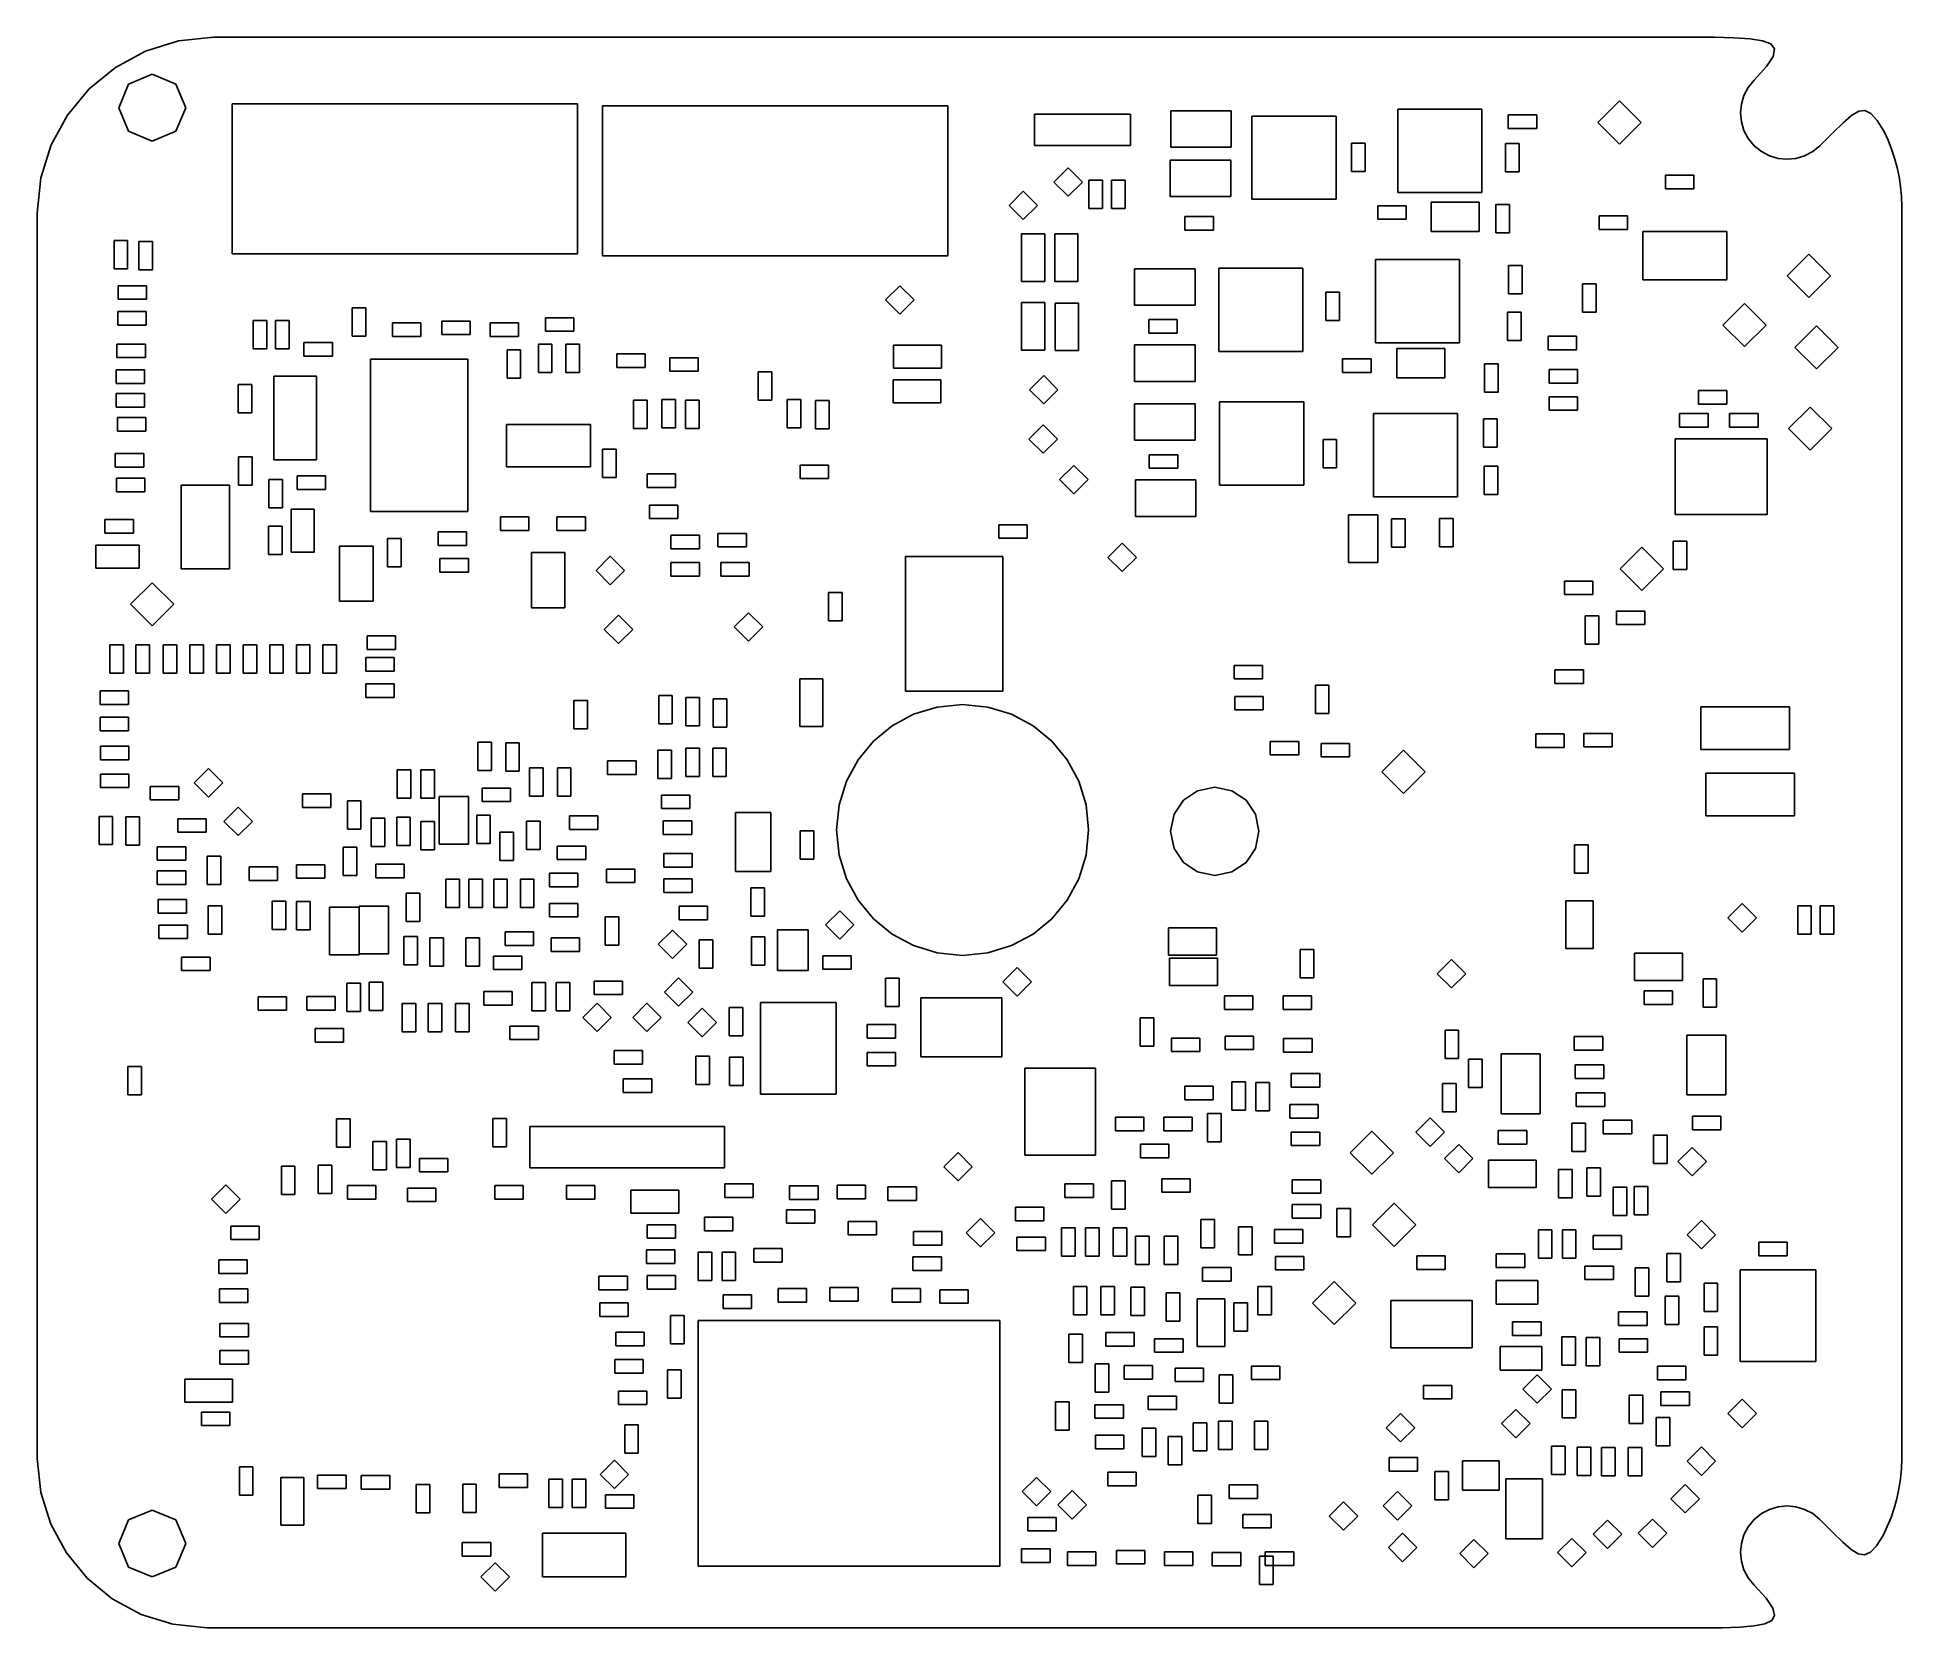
# Model space of a CAD drawing. Extents: x -32.8 to 34.4, y -26.7 to 30.6.
import ezdxf

# ---------------------------------------------------------------- set-up
doc = ezdxf.new("R2010")
doc.units = 0
doc.layers.add('LAYER_1', color=7, linetype='CONTINUOUS')

msp = doc.modelspace()

# ---------------------------------------------------------------- linework, layer by layer
at = {"layer": 'LAYER_1', "color": 7}
for points in [[(-28.924301, 30.1312), (-27.7311, 30.502001)], [(-27.7311, 30.502001), (-26.4521, 30.631399)], [(-26.4521, 30.631399), (27.6293, 30.631399)], [(27.6293, 30.631399), (28.335399, 30.608596)], [(28.335399, 30.608602), (28.919599, 30.573101)], [(28.919599, 30.573101), (29.367401, 30.507002)], [(29.367401, 30.507002), (29.6647, 30.392301)], [(29.6647, 30.392301), (29.796901, 30.211199)], [(-30.0055, 29.544999), (-28.924301, 30.1312)], [(29.5095, 29.577401), (29.061001, 29.0889)], [(29.750001, 29.945501), (29.5095, 29.577401)], [(29.796901, 30.211199), (29.750001, 29.945501)], [(-30.948799, 28.769399), (-30.0055, 29.544999)], [(-29.530401, 28.9464), (-29.884201, 28.096)], [(-28.676199, 29.298599), (-29.530401, 28.9464)], [(-27.8219, 28.9464), (-28.676199, 29.298599)], [(-27.4681, 28.096), (-27.8219, 28.9464)], [(29.061001, 29.0889), (28.8468, 28.827401)], [(-31.727899, 27.8304), (-30.948799, 28.769399)], [(-25.7975, 28.2373), (-25.7975, 22.825)], [(-13.3445, 28.2373), (-25.7975, 28.2373)], [(-13.3445, 22.825), (-13.3445, 28.2373)], [(24.2112, 28.3419), (23.4302, 27.5644)], [(24.9922, 27.5644), (24.2112, 28.3419)], [(28.602, 28.226801), (28.571399, 27.907199)], [(28.693799, 28.5368), (28.602, 28.226801)], [(28.8468, 28.827401), (28.693799, 28.5368)], [(-32.316699, 26.753999), (-31.727899, 27.8304)], [(-29.884201, 28.096), (-29.530401, 27.245599)], [(-27.8219, 27.245599), (-27.4681, 28.096)], [(-12.4515, 28.168099), (-12.4515, 22.755901)], [(0.0015, 28.168099), (-12.4515, 28.168099)], [(0.0015, 22.755901), (0.0015, 28.168099)], [(3.1245, 27.863401), (3.1245, 26.727699)], [(6.5788, 27.863401), (3.1245, 27.863401)], [(6.5788, 26.727699), (6.5788, 27.863401)], [(8.0375, 27.986399), (8.0375, 26.669999)], [(10.2158, 27.986399), (8.0375, 27.986399)], [(10.2158, 26.669999), (10.2158, 27.986399)], [(10.9626, 27.793099), (10.9626, 24.794499)], [(13.9924, 27.793099), (10.9626, 27.793099)], [(13.9924, 24.794499), (13.9924, 27.793099)], [(16.2234, 28.039101), (16.2234, 25.040501)], [(19.2531, 28.039101), (16.2234, 28.039101)], [(19.2531, 25.040501), (19.2531, 28.039101)], [(20.2014, 27.8357), (20.2014, 27.3478)], [(21.2262, 27.8357), (20.2014, 27.8357)], [(21.2262, 27.3478), (21.2262, 27.8357)], [(23.4302, 27.5644), (24.2112, 26.786901)], [(24.2112, 26.786901), (24.9922, 27.5644)], [(28.571399, 27.907199), (28.602, 27.5875)], [(28.602, 27.5875), (28.693799, 27.277499)], [(31.895401, 27.188099), (32.269001, 27.555101)], [(32.269001, 27.555101), (32.5746, 27.817201)], [(32.5746, 27.817201), (32.831301, 27.9653)], [(32.831301, 27.9653), (33.057699, 27.990305)], [(33.057699, 27.990299), (33.272801, 27.883201)], [(33.272801, 27.883201), (33.495299, 27.634699)], [(33.495299, 27.634699), (33.744199, 27.235899)], [(-29.530401, 27.245599), (-28.676199, 26.893301)], [(-28.676199, 26.893301), (-27.8219, 27.245599)], [(20.2014, 27.3478), (21.2262, 27.3478)], [(28.693799, 27.277499), (28.8468, 26.9869)], [(28.8468, 26.9869), (29.061001, 26.725399)], [(31.435099, 26.725399), (31.895401, 27.188099)], [(33.744199, 27.235899), (33.888499, 26.925799)], [(33.888499, 26.925799), (34.015499, 26.606899)], [(-32.6891, 25.566199), (-32.316699, 26.753999)], [(3.1245, 26.727699), (6.5788, 26.727699)], [(8.0175, 26.2104), (8.0175, 24.894101)], [(10.1959, 26.2104), (8.0175, 26.2104)], [(8.0375, 26.669999), (10.2158, 26.669999)], [(10.1959, 24.894101), (10.1959, 26.2104)], [(14.5465, 26.8211), (14.5465, 25.800901)], [(15.0366, 26.8211), (14.5465, 26.8211)], [(15.0366, 25.800901), (15.0366, 26.8211)], [(20.1016, 26.801799), (20.1016, 25.7816)], [(20.5917, 26.801799), (20.1016, 26.801799)], [(20.5917, 25.7816), (20.5917, 26.801799)], [(29.061001, 26.725399), (29.323699, 26.512101)], [(29.061001, 26.725399), (29.061001, 26.725399), (29.061001, 26.725399), (29.061001, 26.725399), (29.061001, 26.725399), (29.061001, 26.725399), (29.061001, 26.725399), (29.061001, 26.725399), (29.061001, 26.725399), (29.061001, 26.725399), (29.061001, 26.725399), (29.061001, 26.725399), (29.061001, 26.725399), (29.061001, 26.725399), (29.061001, 26.725399), (29.061001, 26.725399), (29.061001, 26.725399)], [(29.323699, 26.512101), (29.615601, 26.3598)], [(29.615601, 26.3598), (29.927, 26.268399)], [(29.927, 26.268399), (30.248101, 26.238001)], [(30.248101, 26.238001), (30.569199, 26.268399)], [(30.569199, 26.268399), (30.8806, 26.3598)], [(30.8806, 26.3598), (31.172401, 26.512101)], [(31.172401, 26.512101), (31.435099, 26.725399)], [(34.015499, 26.606899), (34.124601, 26.279499)], [(34.124601, 26.279499), (34.215301, 25.944501)], [(-32.819001, 24.2929), (-32.6891, 25.566199)], [(4.3364, 25.927001), (3.8219, 25.414801)], [(4.8509, 25.414801), (4.3364, 25.927001)], [(14.5465, 25.800901), (15.0366, 25.800901)], [(20.1016, 25.7816), (20.5917, 25.7816)], [(25.8634, 25.662601), (25.8634, 25.174701)], [(26.8882, 25.662601), (25.8634, 25.662601)], [(26.8882, 25.174701), (26.8882, 25.662601)], [(34.215301, 25.944501), (34.286901, 25.602301)], [(34.286901, 25.602301), (34.338799, 25.2535)], [(2.7192, 25.085499), (2.2048, 24.573299)], [(3.2337, 24.573299), (2.7192, 25.085499)], [(3.8219, 25.414801), (4.3364, 24.902599)], [(4.3364, 24.902599), (4.8509, 25.414801)], [(5.0843, 25.485501), (5.0843, 24.465301)], [(5.5744, 25.485501), (5.0843, 25.485501)], [(5.5744, 24.465301), (5.5744, 25.485501)], [(5.8964, 25.485501), (5.8964, 24.465301)], [(6.3865, 25.485501), (5.8964, 25.485501)], [(6.3865, 24.465301), (6.3865, 25.485501)], [(8.0175, 24.894101), (10.1959, 24.894101)], [(16.2234, 25.040501), (19.2531, 25.040501)], [(25.8634, 25.174701), (26.8882, 25.174701)], [(34.338799, 25.2535), (34.370399, 24.898701)], [(34.370399, 24.898701), (34.381011, 24.5386)], [(-32.819001, -20.57589), (-32.819001, 24.2929)], [(2.2048, 24.573299), (2.7192, 24.0611)], [(2.7192, 24.0611), (3.2337, 24.573299)], [(5.0843, 24.465301), (5.5744, 24.465301)], [(5.8964, 24.465301), (6.3865, 24.465301)], [(10.9626, 24.794499), (13.9924, 24.794499)], [(15.4987, 24.5649), (15.4987, 24.077)], [(16.5235, 24.5649), (15.4987, 24.5649)], [(16.5235, 24.077), (16.5235, 24.5649)], [(17.4245, 24.6891), (17.4245, 23.6346)], [(19.148, 24.6891), (17.4245, 24.6891)], [(19.148, 23.6346), (19.148, 24.6891)], [(19.7524, 24.606401), (19.7524, 23.586201)], [(20.2425, 24.606401), (19.7524, 24.606401)], [(20.2425, 23.586201), (20.2425, 24.606401)], [(23.4726, 24.195), (23.4726, 23.7071)], [(24.4973, 24.195), (23.4726, 24.195)], [(24.4973, 23.7071), (24.4973, 24.195)], [(34.381, 24.5386), (34.381, -20.57589)], [(2.6605, 23.5459), (2.6605, 21.83)], [(3.4912, 23.5459), (2.6605, 23.5459)], [(3.4912, 21.83), (3.4912, 23.5459)], [(3.855, 23.5459), (3.855, 21.83)], [(4.6857, 23.5459), (3.855, 23.5459)], [(4.6857, 21.83), (4.6857, 23.5459)], [(8.5477, 24.174401), (8.5477, 23.6865)], [(9.5725, 24.174401), (8.5477, 24.174401)], [(8.5477, 23.6865), (9.5725, 23.6865)], [(9.5725, 23.6865), (9.5725, 24.174401)], [(15.4987, 24.077), (16.5235, 24.077)], [(17.4245, 23.6346), (19.148, 23.6346)], [(19.7524, 23.586201), (20.2425, 23.586201)], [(23.4726, 23.7071), (24.4973, 23.7071)], [(25.0443, 23.630101), (25.0443, 21.893901)], [(28.0741, 23.630101), (25.0443, 23.630101)], [(28.0741, 21.893901), (28.0741, 23.630101)], [(-30.052199, 23.307199), (-30.052199, 22.287)], [(-29.5621, 23.307199), (-30.052199, 23.307199)], [(-29.5621, 22.287), (-29.5621, 23.307199)], [(-29.161099, 23.2776), (-29.161099, 22.2574)], [(-28.671001, 23.2776), (-29.161099, 23.2776)], [(-28.671001, 22.2574), (-28.671001, 23.2776)], [(-30.052199, 22.287), (-29.5621, 22.287)], [(-29.161099, 22.2574), (-28.671001, 22.2574)], [(-25.7975, 22.825), (-13.3445, 22.825)], [(-12.4515, 22.755901), (0.0015, 22.755901)], [(6.7312, 22.2923), (6.7312, 20.9759)], [(8.9095, 22.2923), (6.7312, 22.2923)], [(8.9095, 20.9759), (8.9095, 22.2923)], [(9.7622, 22.309899), (9.7622, 19.3113)], [(12.792, 22.309899), (9.7622, 22.309899)], [(12.792, 19.3113), (12.792, 22.309899)], [(15.4113, 22.6262), (15.4113, 19.627699)], [(18.441, 22.6262), (15.4113, 22.6262)], [(18.441, 19.627699), (18.441, 22.6262)], [(20.2119, 22.411), (20.2119, 21.3908)], [(20.702, 22.411), (20.2119, 22.411)], [(20.702, 21.3908), (20.702, 22.411)], [(31.0291, 22.8169), (30.248101, 22.039401)], [(31.810099, 22.039401), (31.0291, 22.8169)], [(-29.903699, 21.680801), (-29.903699, 21.192901)], [(-28.8789, 21.680801), (-29.903699, 21.680801)], [(-28.8789, 21.192901), (-28.8789, 21.680801)], [(-1.728, 21.6827), (-2.2425, 21.170501)], [(-1.2135, 21.170501), (-1.728, 21.6827)], [(2.6605, 21.83), (3.4912, 21.83)], [(3.855, 21.83), (4.6857, 21.83)], [(22.8793, 21.7504), (22.8793, 20.7302)], [(23.3693, 21.7504), (22.8793, 21.7504)], [(23.3693, 20.7302), (23.3693, 21.7504)], [(25.0443, 21.893901), (28.0741, 21.893901)], [(30.248101, 22.039401), (31.0291, 21.261901)], [(31.0291, 21.261901), (31.810099, 22.039401)], [(-29.903699, 21.192901), (-28.8789, 21.192901)], [(-21.4663, 20.881), (-21.4663, 19.8608)], [(-20.9762, 20.881), (-21.4663, 20.881)], [(-20.9762, 19.8608), (-20.9762, 20.881)], [(-2.2425, 21.170501), (-1.728, 20.658301)], [(-1.728, 20.658301), (-1.2135, 21.170501)], [(2.6605, 21.0761), (2.6605, 19.360299)], [(3.4912, 21.0761), (2.6605, 21.0761)], [(3.4912, 19.360299), (3.4912, 21.0761)], [(3.8734, 21.057801), (3.8734, 19.341901)], [(4.704, 21.057801), (3.8734, 21.057801)], [(4.704, 19.341901), (4.704, 21.057801)], [(6.7312, 20.9759), (8.9095, 20.9759)], [(13.6285, 21.443401), (13.6285, 20.423202)], [(14.1186, 21.443401), (13.6285, 21.443401)], [(14.1186, 20.423202), (14.1186, 21.443401)], [(20.2119, 21.3908), (20.702, 21.3908)], [(28.713599, 21.042301), (27.9326, 20.264799)], [(29.494601, 20.264799), (28.713599, 21.042301)], [(-29.918499, 20.749301), (-29.918499, 20.261401)], [(-28.893699, 20.749301), (-29.918499, 20.749301)], [(-29.918499, 20.261401), (-28.893699, 20.261401)], [(-28.893699, 20.261401), (-28.893699, 20.749301)], [(-25.0323, 20.424), (-25.0323, 19.403801)], [(-24.5422, 20.424), (-25.0323, 20.424)], [(-24.5422, 19.403801), (-24.5422, 20.424)], [(-24.2303, 20.424), (-24.2303, 19.403801)], [(-23.7402, 20.424), (-24.2303, 20.424)], [(-23.7402, 19.403801), (-23.7402, 20.424)], [(-20.0154, 20.3439), (-20.0154, 19.856)], [(-18.9906, 20.3439), (-20.0154, 20.3439)], [(-18.9906, 19.856), (-18.9906, 20.3439)], [(-18.241, 20.405901), (-18.241, 19.918001)], [(-17.2162, 20.405901), (-18.241, 20.405901)], [(-17.2162, 19.918001), (-17.2162, 20.405901)], [(-16.5007, 20.3404), (-16.5007, 19.8525)], [(-15.4759, 20.3404), (-16.5007, 20.3404)], [(-15.4759, 19.8525), (-15.4759, 20.3404)], [(-14.5056, 20.5298), (-14.5056, 20.0419)], [(-13.4808, 20.5298), (-14.5056, 20.5298)], [(-13.4808, 20.0419), (-13.4808, 20.5298)], [(7.2429, 20.460599), (7.2429, 19.972699)], [(8.2677, 20.460599), (7.2429, 20.460599)], [(8.2677, 19.972699), (8.2677, 20.460599)], [(13.6285, 20.423202), (14.1186, 20.423202)], [(20.1751, 20.7279), (20.1751, 19.7077)], [(20.6652, 20.7279), (20.1751, 20.7279)], [(20.6652, 19.7077), (20.6652, 20.7279)], [(22.8793, 20.7302), (23.3693, 20.7302)], [(27.9326, 20.264799), (28.713599, 19.487299)], [(28.713599, 19.487299), (29.494601, 20.264799)], [(31.304701, 20.237299), (30.523699, 19.459799)], [(32.085701, 19.459799), (31.304701, 20.237299)], [(-29.9482, 19.5812), (-29.9482, 19.0933)], [(-28.923401, 19.5812), (-29.9482, 19.5812)], [(-28.923401, 19.0933), (-28.923401, 19.5812)], [(-23.2061, 19.631201), (-23.2061, 19.143301)], [(-22.1813, 19.631201), (-23.2061, 19.631201)], [(-22.1813, 19.143301), (-22.1813, 19.631201)], [(-21.4663, 19.8608), (-20.9762, 19.8608)], [(-20.0154, 19.856), (-18.9906, 19.856)], [(-18.241, 19.918001), (-17.2162, 19.918001)], [(-16.5007, 19.8525), (-15.4759, 19.8525)], [(-14.758, 19.5805), (-14.758, 18.560301)], [(-14.2679, 19.5805), (-14.758, 19.5805)], [(-14.5056, 20.0419), (-13.4808, 20.0419)], [(-14.2679, 18.560301), (-14.2679, 19.5805)], [(-13.7694, 19.5805), (-13.7694, 18.560301)], [(-13.2794, 19.5805), (-13.7694, 19.5805)], [(-13.2794, 18.560301), (-13.2794, 19.5805)], [(-1.9576, 19.5339), (-1.9576, 18.707)], [(-0.234, 19.5339), (-1.9576, 19.5339)], [(-0.234, 18.707), (-0.234, 19.5339)], [(6.7312, 19.548101), (6.7312, 18.231701)], [(8.9095, 19.548101), (6.7312, 19.548101)], [(7.2429, 19.972699), (8.2677, 19.972699)], [(8.9095, 18.231701), (8.9095, 19.548101)], [(15.4113, 19.627699), (18.441, 19.627699)], [(20.1751, 19.7077), (20.6652, 19.7077)], [(21.6348, 19.859101), (21.6348, 19.371201)], [(22.6596, 19.859101), (21.6348, 19.859101)], [(22.6596, 19.371201), (22.6596, 19.859101)], [(-29.9482, 19.0933), (-28.923401, 19.0933)], [(-25.0323, 19.403801), (-24.5422, 19.403801)], [(-24.2303, 19.403801), (-23.7402, 19.403801)], [(-23.2061, 19.143301), (-22.1813, 19.143301)], [(-20.8032, 19.029501), (-20.8032, 13.546894)], [(-17.2988, 19.029501), (-20.8032, 19.029501)], [(-17.2988, 13.546894), (-17.2988, 19.029501)], [(-15.8878, 19.369601), (-15.8878, 18.349399)], [(-15.3977, 19.369601), (-15.8878, 19.369601)], [(-15.3977, 18.349399), (-15.3977, 19.369601)], [(-11.9346, 19.222301), (-11.9346, 18.734401)], [(-10.9098, 19.222301), (-11.9346, 19.222301)], [(-10.9098, 18.734401), (-10.9098, 19.222301)], [(-10.0217, 19.0887), (-10.0217, 18.6008)], [(-8.9969, 19.0887), (-10.0217, 19.0887)], [(-8.9969, 18.6008), (-8.9969, 19.0887)], [(2.6605, 19.360299), (3.4912, 19.360299)], [(3.8734, 19.341901), (4.704, 19.341901)], [(9.7622, 19.3113), (12.792, 19.3113)], [(14.2277, 19.046499), (14.2277, 18.558599)], [(15.2525, 19.046499), (14.2277, 19.046499)], [(15.2525, 18.558599), (15.2525, 19.046499)], [(16.1887, 19.4168), (16.1887, 18.362299)], [(17.9123, 19.4168), (16.1887, 19.4168)], [(17.9123, 18.362299), (17.9123, 19.4168)], [(19.3481, 18.861801), (19.3481, 17.841599)], [(19.8382, 18.861801), (19.3481, 18.861801)], [(19.8382, 17.841599), (19.8382, 18.861801)], [(21.6348, 19.371201), (22.6596, 19.371201)], [(30.523699, 19.459799), (31.304701, 18.6823)], [(31.304701, 18.6823), (32.085701, 19.459799)], [(-29.977901, 18.649799), (-29.977901, 18.161899)], [(-28.953099, 18.649799), (-29.977901, 18.649799)], [(-29.977901, 18.161899), (-28.953099, 18.161899)], [(-28.953099, 18.161899), (-28.953099, 18.649799)], [(-24.2972, 18.419201), (-24.2972, 15.402999)], [(-22.7571, 18.419201), (-24.2972, 18.419201)], [(-22.7571, 15.402999), (-22.7571, 18.419201)], [(-15.8878, 18.349399), (-15.3977, 18.349399)], [(-14.758, 18.560301), (-14.2679, 18.560301)], [(-13.7694, 18.560301), (-13.2794, 18.560301)], [(-11.9346, 18.734401), (-10.9098, 18.734401)], [(-10.0217, 18.6008), (-8.9969, 18.6008)], [(-6.8339, 18.574499), (-6.8339, 17.5543)], [(-6.3438, 18.574499), (-6.8339, 18.574499)], [(-6.3438, 17.5543), (-6.3438, 18.574499)], [(-1.976, 18.289901), (-1.976, 17.463001)], [(-0.2524, 18.289901), (-1.976, 18.289901)], [(-1.9576, 18.707), (-0.234, 18.707)], [(-0.2524, 17.463001), (-0.2524, 18.289901)], [(3.4544, 18.444499), (2.9399, 17.9323)], [(3.9689, 17.9323), (3.4544, 18.444499)], [(6.7312, 18.231701), (8.9095, 18.231701)], [(14.2277, 18.558599), (15.2525, 18.558599)], [(16.1887, 18.362299), (17.9123, 18.362299)], [(21.6704, 18.662299), (21.6704, 18.174401)], [(22.6952, 18.662299), (21.6704, 18.662299)], [(21.6704, 18.174401), (22.6952, 18.174401)], [(22.6952, 18.174401), (22.6952, 18.662299)], [(-29.977901, 17.792199), (-29.977901, 17.304299)], [(-28.953099, 17.792199), (-29.977901, 17.792199)], [(-28.953099, 17.304299), (-28.953099, 17.792199)], [(-25.5818, 18.1175), (-25.5818, 17.0973)], [(-25.0917, 18.1175), (-25.5818, 18.1175)], [(-25.0917, 17.0973), (-25.0917, 18.1175)], [(-11.3249, 17.559701), (-11.3249, 16.539499)], [(-10.8348, 17.559701), (-11.3249, 17.559701)], [(-10.8348, 16.539499), (-10.8348, 17.559701)], [(-10.3099, 17.5843), (-10.3099, 16.564101)], [(-9.8198, 17.5843), (-10.3099, 17.5843)], [(-9.8198, 16.564101), (-9.8198, 17.5843)], [(-9.4537, 17.559701), (-9.4537, 16.539499)], [(-8.9636, 17.559701), (-9.4537, 17.559701)], [(-8.9636, 16.539499), (-8.9636, 17.559701)], [(-6.8339, 17.5543), (-6.3438, 17.5543)], [(-5.7906, 17.5843), (-5.7906, 16.564101)], [(-5.3006, 17.5843), (-5.7906, 17.5843)], [(-5.3006, 16.564101), (-5.3006, 17.5843)], [(-4.7662, 17.541899), (-4.7662, 16.521699)], [(-4.2761, 17.541899), (-4.7662, 17.541899)], [(-4.2761, 16.521699), (-4.2761, 17.541899)], [(2.9399, 17.9323), (3.4544, 17.4201)], [(3.4544, 17.4201), (3.9689, 17.9323)], [(9.7975, 17.4945), (9.7975, 14.495894)], [(12.8273, 17.4945), (9.7975, 17.4945)], [(12.8273, 14.495894), (12.8273, 17.4945)], [(19.3481, 17.841599), (19.8382, 17.841599)], [(21.6716, 17.682), (21.6716, 17.1941)], [(22.6964, 17.682), (21.6716, 17.682)], [(22.6964, 17.1941), (22.6964, 17.682)], [(27.0561, 17.9016), (27.0561, 17.413699)], [(28.0809, 17.9016), (27.0561, 17.9016)], [(28.0809, 17.413699), (28.0809, 17.9016)], [(-29.977901, 17.304299), (-28.953099, 17.304299)], [(-29.933299, 16.934701), (-29.933299, 16.4468)], [(-28.908601, 16.934701), (-29.933299, 16.934701)], [(-28.908601, 16.4468), (-28.908601, 16.934701)], [(-25.5818, 17.0973), (-25.0917, 17.0973)], [(-1.976, 17.463001), (-0.2524, 17.463001)], [(6.7312, 17.4289), (6.7312, 16.112601)], [(8.9095, 17.4289), (6.7312, 17.4289)], [(8.9095, 16.112601), (8.9095, 17.4289)], [(15.3407, 17.072699), (15.3407, 14.074113)], [(18.3704, 17.072699), (15.3407, 17.072699)], [(18.3704, 14.074113), (18.3704, 17.072699)], [(19.3114, 16.886), (19.3114, 15.865801)], [(19.8015, 16.886), (19.3114, 16.886)], [(19.8015, 15.865801), (19.8015, 16.886)], [(21.6716, 17.1941), (22.6964, 17.1941)], [(26.3761, 17.078301), (26.3761, 16.590401)], [(27.4009, 17.078301), (26.3761, 17.078301)], [(27.0561, 17.413699), (28.0809, 17.413699)], [(27.4009, 16.590401), (27.4009, 17.078301)], [(28.1771, 17.078301), (28.1771, 16.590401)], [(29.2019, 17.078301), (28.1771, 17.078301)], [(29.2019, 16.590401), (29.2019, 17.078301)], [(31.084201, 17.3102), (30.303199, 16.5327)], [(31.8652, 16.5327), (31.084201, 17.3102)], [(-29.933299, 16.4468), (-28.908601, 16.4468)], [(-15.9058, 16.6861), (-15.9058, 15.1528)], [(-12.876, 16.6861), (-15.9058, 16.6861)], [(-12.876, 15.1528), (-12.876, 16.6861)], [(-11.3249, 16.539499), (-10.8348, 16.539499)], [(-10.3099, 16.564101), (-9.8198, 16.564101)], [(-9.4537, 16.539499), (-8.9636, 16.539499)], [(-5.7906, 16.564101), (-5.3006, 16.564101)], [(-4.7662, 16.521699), (-4.2761, 16.521699)], [(3.436, 16.6699), (2.9215, 16.157701)], [(2.9215, 16.157701), (3.436, 15.645501)], [(3.9505, 16.157701), (3.436, 16.6699)], [(3.436, 15.645501), (3.9505, 16.157701)], [(13.5226, 16.135899), (13.5226, 15.115699)], [(14.0127, 16.135899), (13.5226, 16.135899)], [(14.0127, 15.115699), (14.0127, 16.135899)], [(26.2151, 16.1589), (26.2151, 13.441512)], [(29.5282, 16.1589), (26.2151, 16.1589)], [(26.3761, 16.590401), (27.4009, 16.590401)], [(28.1771, 16.590401), (29.2019, 16.590401)], [(29.5282, 13.441512), (29.5282, 16.1589)], [(30.303199, 16.5327), (31.084201, 15.755201)], [(31.084201, 15.755201), (31.8652, 16.5327)], [(-30.0076, 15.6336), (-30.0076, 15.1457)], [(-28.9828, 15.6336), (-30.0076, 15.6336)], [(-28.9828, 15.1457), (-28.9828, 15.6336)], [(-25.5634, 15.5197), (-25.5634, 14.499394)], [(-25.0733, 15.5197), (-25.5634, 15.5197)], [(-25.0733, 14.499394), (-25.0733, 15.5197)], [(-12.4476, 15.797701), (-12.4476, 14.777496)], [(-11.9576, 15.797701), (-12.4476, 15.797701)], [(-11.9576, 14.777496), (-11.9576, 15.797701)], [(6.7312, 16.112601), (8.9095, 16.112601)], [(7.2613, 15.594202), (7.2613, 15.106299)], [(8.2861, 15.594202), (7.2613, 15.594202)], [(8.2861, 15.106299), (8.2861, 15.594202)], [(19.3114, 15.865801), (19.8015, 15.865801)], [(-30.0076, 15.1457), (-28.9828, 15.1457)], [(-24.2972, 15.402999), (-22.7571, 15.402999)], [(-23.4551, 14.8279), (-23.4551, 14.339995)], [(-22.4303, 14.8279), (-23.4551, 14.8279)], [(-22.4303, 14.339995), (-22.4303, 14.8279)], [(-15.9058, 15.1528), (-12.876, 15.1528)], [(-10.8401, 14.899001), (-10.8401, 14.411086)], [(-9.8153, 14.899001), (-10.8401, 14.899001)], [(-9.8153, 14.411086), (-9.8153, 14.899001)], [(-5.3205, 15.218801), (-5.3205, 14.730901)], [(-4.2957, 15.218801), (-5.3205, 15.218801)], [(-4.2957, 14.730901), (-4.2957, 15.218801)], [(4.5386, 15.206301), (4.0241, 14.694099)], [(5.0531, 14.694099), (4.5386, 15.206301)], [(7.2613, 15.106299), (8.2861, 15.106299)], [(13.5226, 15.115699), (14.0127, 15.115699)], [(19.3298, 15.184601), (19.3298, 14.164396)], [(19.8198, 15.184601), (19.3298, 15.184601)], [(19.8198, 14.164396), (19.8198, 15.184601)], [(-29.963099, 14.746395), (-29.963099, 14.258489)], [(-28.938299, 14.746395), (-29.963099, 14.746395)], [(-29.963099, 14.258489), (-28.938299, 14.258489)], [(-28.938299, 14.258489), (-28.938299, 14.746395)], [(-27.6313, 14.495104), (-27.6313, 11.47891)], [(-25.8937, 14.495104), (-27.6313, 14.495104)], [(-25.8937, 11.47891), (-25.8937, 14.495104)], [(-25.5634, 14.499394), (-25.0733, 14.499394)], [(-24.4679, 14.702114), (-24.4679, 13.681909)], [(-23.9778, 14.702114), (-24.4679, 14.702114)], [(-23.9778, 13.681909), (-23.9778, 14.702114)], [(-23.4551, 14.339995), (-22.4303, 14.339995)], [(-12.4476, 14.777496), (-11.9576, 14.777496)], [(-10.8401, 14.411086), (-9.8153, 14.411086)], [(-5.3205, 14.730901), (-4.2957, 14.730901)], [(4.0241, 14.694099), (4.5386, 14.181894)], [(4.5386, 14.181894), (5.0531, 14.694099)], [(6.7618, 14.684701), (6.7618, 13.368388)], [(8.9401, 14.684701), (6.7618, 14.684701)], [(8.9401, 13.368388), (8.9401, 14.684701)], [(9.7975, 14.495894), (12.8273, 14.495894)], [(19.3298, 14.164396), (19.8198, 14.164396)], [(-24.4679, 13.681909), (-23.9778, 13.681909)], [(-23.6732, 13.630206), (-23.6732, 12.077701)], [(-22.8415, 13.630206), (-23.6732, 13.630206)], [(-22.8415, 12.077701), (-22.8415, 13.630206)], [(-20.8032, 13.546894), (-17.2988, 13.546894)], [(-10.7577, 13.777695), (-10.7577, 13.289789)], [(-9.7329, 13.777695), (-10.7577, 13.777695)], [(-9.7329, 13.289789), (-9.7329, 13.777695)], [(15.3407, 14.074113), (18.3704, 14.074113)], [(26.2151, 13.441512), (29.5282, 13.441512)], [(-30.3789, 13.2531), (-30.3789, 12.765195)], [(-29.354201, 13.2531), (-30.3789, 13.2531)], [(-29.354201, 12.765195), (-29.354201, 13.2531)], [(-24.4827, 13.016598), (-24.4827, 11.996393)], [(-23.9926, 13.016598), (-24.4827, 13.016598)], [(-23.9926, 11.996393), (-23.9926, 13.016598)], [(-18.3684, 12.810096), (-18.3684, 12.32219)], [(-17.3436, 12.810096), (-18.3684, 12.810096)], [(-17.3436, 12.32219), (-17.3436, 12.810096)], [(-16.1243, 13.355914), (-16.1243, 12.868008)], [(-15.0995, 13.355914), (-16.1243, 13.355914)], [(-16.1243, 12.868008), (-15.0995, 12.868008)], [(-15.0995, 12.868008), (-15.0995, 13.355914)], [(-14.0883, 13.352386), (-14.0883, 12.864509)], [(-13.0635, 13.352386), (-14.0883, 13.352386)], [(-14.0883, 12.864509), (-13.0635, 12.864509)], [(-13.0635, 12.864509), (-13.0635, 13.352386)], [(-10.7577, 13.289789), (-9.7329, 13.289789)], [(1.835, 13.071208), (1.835, 12.583387)], [(2.8598, 13.071208), (1.835, 13.071208)], [(2.8598, 12.583387), (2.8598, 13.071208)], [(6.7618, 13.368388), (8.9401, 13.368388)], [(14.4378, 13.420712), (14.4378, 11.704801)], [(15.497, 13.420712), (14.4378, 13.420712)], [(15.497, 11.704801), (15.497, 13.420712)], [(15.9879, 13.279912), (15.9879, 12.259706)], [(16.478, 13.279912), (15.9879, 13.279912)], [(16.478, 12.259706), (16.478, 13.279912)], [(17.7241, 13.288886), (17.7241, 12.268596)], [(18.2142, 13.288886), (17.7241, 13.288886)], [(18.2142, 12.268596), (18.2142, 13.288886)], [(-30.705699, 12.336386), (-30.705699, 11.508403)], [(-29.146201, 12.336386), (-30.705699, 12.336386)], [(-30.3789, 12.765195), (-29.354201, 12.765195)], [(-29.146201, 11.508403), (-29.146201, 12.336386)], [(-21.9204, 12.297609), (-21.9204, 10.311103)], [(-20.7092, 12.297609), (-21.9204, 12.297609)], [(-20.7092, 10.311103), (-20.7092, 12.297609)], [(-20.1991, 12.568288), (-20.1991, 11.548111)], [(-19.709, 12.568288), (-20.1991, 12.568288)], [(-19.709, 11.548111), (-19.709, 12.568288)], [(-18.3684, 12.32219), (-17.3436, 12.32219)], [(-9.981, 12.688007), (-9.981, 12.200214)], [(-8.9562, 12.688007), (-9.981, 12.688007)], [(-9.981, 12.200214), (-8.9562, 12.200214)], [(-8.9562, 12.200214), (-8.9562, 12.688007)], [(-8.2862, 12.758393), (-8.2862, 12.270487)], [(-7.2615, 12.758393), (-8.2862, 12.758393)], [(-8.2862, 12.270487), (-7.2615, 12.270487)], [(-7.2615, 12.270487), (-7.2615, 12.758393)], [(1.835, 12.583387), (2.8598, 12.583387)], [(6.2844, 12.407196), (5.7699, 11.894991)], [(6.7989, 11.894991), (6.2844, 12.407196)], [(15.9879, 12.259706), (16.478, 12.259706)], [(17.7241, 12.268596), (18.2142, 12.268596)], [(25.0198, 12.260807), (24.2388, 11.483313)], [(25.8008, 11.483313), (25.0198, 12.260807)], [(26.1488, 12.479614), (26.1488, 11.459409)], [(26.6389, 12.479614), (26.1488, 12.479614)], [(26.6389, 11.459409), (26.6389, 12.479614)], [(-30.705699, 11.508403), (-29.146201, 11.508403)], [(-27.6313, 11.47891), (-25.8937, 11.47891)], [(-24.4827, 11.996393), (-23.9926, 11.996393)], [(-23.6732, 12.077701), (-22.8415, 12.077701)], [(-20.1991, 11.548111), (-19.709, 11.548111)], [(-18.3062, 11.849496), (-18.3062, 11.361591)], [(-17.2814, 11.849496), (-18.3062, 11.849496)], [(-17.2814, 11.361591), (-17.2814, 11.849496)], [(-15.0099, 12.065199), (-15.0099, 10.078693)], [(-13.7987, 12.065199), (-15.0099, 12.065199)], [(-13.7987, 10.078693), (-13.7987, 12.065199)], [(-12.1661, 11.931595), (-12.6806, 11.41939)], [(-11.6516, 11.41939), (-12.1661, 11.931595)], [(-9.981, 11.703898), (-9.981, 11.215992)], [(-8.9562, 11.703898), (-9.981, 11.703898)], [(-8.9562, 11.215992), (-8.9562, 11.703898)], [(-8.1803, 11.703898), (-8.1803, 11.215992)], [(-7.1555, 11.703898), (-8.1803, 11.703898)], [(-7.1555, 11.215992), (-7.1555, 11.703898)], [(-1.5257, 11.929506), (-1.5257, 7.069696)], [(1.9787, 11.929506), (-1.5257, 11.929506)], [(1.9787, 7.069696), (1.9787, 11.929506)], [(5.7699, 11.894991), (6.2844, 11.382814)], [(6.2844, 11.382814), (6.7989, 11.894991)], [(14.4378, 11.704801), (15.497, 11.704801)], [(24.2388, 11.483313), (25.0198, 10.705791)], [(25.0198, 10.705791), (25.8008, 11.483313)], [(26.1488, 11.459409), (26.6389, 11.459409)], [(-28.677799, 10.980196), (-29.458799, 10.202702)], [(-27.8968, 10.202702), (-28.677799, 10.980196)], [(-18.3062, 11.361591), (-17.2814, 11.361591)], [(-12.6806, 11.41939), (-12.1661, 10.907213)], [(-12.1661, 10.907213), (-11.6516, 11.41939)], [(-9.981, 11.215992), (-8.9562, 11.215992)], [(-8.1803, 11.215992), (-7.1555, 11.215992)], [(22.2229, 11.040986), (22.2229, 10.553109)], [(23.2477, 11.040986), (22.2229, 11.040986)], [(23.2477, 10.553109), (23.2477, 11.040986)], [(-29.458799, 10.202702), (-28.677799, 9.425208)], [(-28.677799, 9.425208), (-27.8968, 10.202702)], [(-21.9204, 10.311103), (-20.7092, 10.311103)], [(-4.302, 10.631792), (-4.302, 9.611587)], [(-3.8119, 10.631792), (-4.302, 10.631792)], [(-3.8119, 9.611587), (-3.8119, 10.631792)], [(22.2229, 10.553109), (23.2477, 10.553109)], [(-15.0099, 10.078693), (-13.7987, 10.078693)], [(-11.8721, 9.809397), (-12.3866, 9.297192)], [(-11.3576, 9.297192), (-11.8721, 9.809397)], [(-7.1859, 9.900808), (-7.7004, 9.388603)], [(-6.6714, 9.388603), (-7.1859, 9.900808)], [(-4.302, 9.611587), (-3.8119, 9.611587)], [(22.9684, 9.787609), (22.9684, 8.767404)], [(23.4585, 9.787609), (22.9684, 9.787609)], [(23.4585, 8.767404), (23.4585, 9.787609)], [(24.0974, 9.961599), (24.0974, 9.473806)], [(25.1222, 9.961599), (24.0974, 9.961599)], [(24.0974, 9.473806), (25.1222, 9.473806)], [(25.1222, 9.473806), (25.1222, 9.961599)], [(-30.200699, 8.743613), (-30.200699, 7.723408)], [(-29.7106, 8.743613), (-30.200699, 8.743613)], [(-29.7106, 7.723408), (-29.7106, 8.743613)], [(-29.269701, 8.743613), (-29.269701, 7.723408)], [(-28.7796, 8.743613), (-29.269701, 8.743613)], [(-28.7796, 7.723408), (-28.7796, 8.743613)], [(-28.281099, 8.743613), (-28.281099, 7.723408)], [(-27.791, 8.743613), (-28.281099, 8.743613)], [(-27.791, 7.723408), (-27.791, 8.743613)], [(-27.3213, 8.743613), (-27.3213, 7.723408)], [(-26.8312, 8.743613), (-27.3213, 8.743613)], [(-26.8312, 7.723408), (-26.8312, 8.743613)], [(-26.3615, 8.743613), (-26.3615, 7.723408)], [(-25.8714, 8.743613), (-26.3615, 8.743613)], [(-25.8714, 7.723408), (-25.8714, 8.743613)], [(-25.4017, 8.743613), (-25.4017, 7.723408)], [(-24.9116, 8.743613), (-25.4017, 8.743613)], [(-24.9116, 7.723408), (-24.9116, 8.743613)], [(-24.4419, 8.743613), (-24.4419, 7.723408)], [(-23.9518, 8.743613), (-24.4419, 8.743613)], [(-23.9518, 7.723408), (-23.9518, 8.743613)], [(-23.4821, 8.743613), (-23.4821, 7.723408)], [(-22.992, 8.743613), (-23.4821, 8.743613)], [(-22.992, 7.723408), (-22.992, 8.743613)], [(-22.5223, 8.743613), (-22.5223, 7.723408)], [(-22.0322, 8.743613), (-22.5223, 8.743613)], [(-22.0322, 7.723408), (-22.0322, 8.743613)], [(-20.9341, 9.067801), (-20.9341, 8.579896)], [(-19.9093, 9.067801), (-20.9341, 9.067801)], [(-19.9093, 8.579896), (-19.9093, 9.067801)], [(-12.3866, 9.297192), (-11.8721, 8.784986)], [(-11.8721, 8.784986), (-11.3576, 9.297192)], [(-7.7004, 9.388603), (-7.1859, 8.876398)], [(-7.1859, 8.876398), (-6.6714, 9.388603)], [(22.9684, 8.767404), (23.4585, 8.767404)], [(-20.9787, 8.284211), (-20.9787, 7.796306)], [(-19.9539, 8.284211), (-20.9787, 8.284211)], [(-20.9341, 8.579896), (-19.9093, 8.579896)], [(-19.9539, 7.796306), (-19.9539, 8.284211)], [(-30.200699, 7.723408), (-29.7106, 7.723408)], [(-29.269701, 7.723408), (-28.7796, 7.723408)], [(-28.281099, 7.723408), (-27.791, 7.723408)], [(-27.3213, 7.723408), (-26.8312, 7.723408)], [(-26.3615, 7.723408), (-25.8714, 7.723408)], [(-25.4017, 7.723408), (-24.9116, 7.723408)], [(-24.4419, 7.723408), (-23.9518, 7.723408)], [(-23.4821, 7.723408), (-22.992, 7.723408)], [(-22.5223, 7.723408), (-22.0322, 7.723408)], [(-20.9787, 7.796306), (-19.9539, 7.796306)], [(-5.3336, 7.519587), (-5.3336, 5.803788)], [(-4.5029, 7.519587), (-5.3336, 7.519587)], [(-4.5029, 5.803788), (-4.5029, 7.519587)], [(10.3146, 8.004106), (10.3146, 7.5162)], [(11.3394, 8.004106), (10.3146, 8.004106)], [(10.3146, 7.5162), (11.3394, 7.5162)], [(11.3394, 7.5162), (11.3394, 8.004106)], [(21.8813, 7.836889), (21.8813, 7.349012)], [(22.9061, 7.836889), (21.8813, 7.836889)], [(22.9061, 7.349012), (22.9061, 7.836889)], [(-30.558099, 7.086601), (-30.558099, 6.598696)], [(-29.5333, 7.086601), (-30.558099, 7.086601)], [(-29.5333, 6.598696), (-29.5333, 7.086601)], [(-20.9787, 7.338005), (-20.9787, 6.850099)], [(-19.9539, 7.338005), (-20.9787, 7.338005)], [(-20.9787, 6.850099), (-19.9539, 6.850099)], [(-19.9539, 6.850099), (-19.9539, 7.338005)], [(-13.4811, 6.740089), (-13.4811, 5.719912)], [(-12.991, 6.740089), (-13.4811, 6.740089)], [(-12.991, 5.719912), (-12.991, 6.740089)], [(-10.4215, 6.918002), (-10.4215, 5.897797)], [(-9.9315, 6.918002), (-10.4215, 6.918002)], [(-9.9315, 5.897797), (-9.9315, 6.918002)], [(-9.4417, 6.841491), (-9.4417, 5.821286)], [(-8.9516, 6.841491), (-9.4417, 6.841491)], [(-8.9516, 5.821286), (-8.9516, 6.841491)], [(-8.4578, 6.798001), (-8.4578, 5.777796)], [(-7.9677, 6.798001), (-8.4578, 6.798001)], [(-7.9677, 5.777796), (-7.9677, 6.798001)], [(-1.5257, 7.069696), (1.9787, 7.069696)], [(10.3406, 6.885603), (10.3406, 6.397697)], [(11.3653, 6.885603), (10.3406, 6.885603)], [(11.3653, 6.397697), (11.3653, 6.885603)], [(13.2481, 7.283903), (13.2481, 6.263698)], [(13.7382, 7.283903), (13.2481, 7.283903)], [(13.7382, 6.263698), (13.7382, 7.283903)], [(21.8813, 7.349012), (22.9061, 7.349012)], [(-30.558099, 6.598696), (-29.5333, 6.598696)], [(-30.558099, 6.13111), (-30.558099, 5.643204)], [(-29.5333, 6.13111), (-30.558099, 6.13111)], [(-29.5333, 5.643204), (-29.5333, 6.13111)], [(-1.2369, 6.239314), (-2.0085, 5.822302)], [(-0.3842, 6.502796), (-1.2369, 6.239314)], [(0.5314, 6.594688), (-0.3842, 6.502796)], [(1.447, 6.502796), (0.5314, 6.594688)], [(2.2997, 6.239314), (1.447, 6.502796)], [(3.0714, 5.822302), (2.2997, 6.239314)], [(10.3406, 6.397697), (11.3653, 6.397697)], [(13.2481, 6.263698), (13.7382, 6.263698)], [(27.1385, 6.507905), (27.1385, 4.970697)], [(30.3403, 6.507905), (27.1385, 6.507905)], [(30.3403, 4.970697), (30.3403, 6.507905)], [(-30.558099, 5.643204), (-29.5333, 5.643204)], [(-13.4811, 5.719912), (-12.991, 5.719912)], [(-10.4215, 5.897797), (-9.9315, 5.897797)], [(-9.4417, 5.821286), (-8.9516, 5.821286)], [(-8.4578, 5.777796), (-7.9677, 5.777796)], [(-5.3336, 5.803788), (-4.5029, 5.803788)], [(-2.0085, 5.822302), (-2.6808, 5.270106)], [(3.7437, 5.270106), (3.0714, 5.822302)], [(21.1938, 5.534294), (21.1938, 5.046389)], [(22.2186, 5.534294), (21.1938, 5.534294)], [(22.2186, 5.046389), (22.2186, 5.534294)], [(22.9212, 5.552611), (22.9212, 5.064705)], [(23.946, 5.552611), (22.9212, 5.552611)], [(23.946, 5.064705), (23.946, 5.552611)], [(-30.543201, 5.086888), (-30.543201, 4.59901)], [(-29.518401, 5.086888), (-30.543201, 5.086888)], [(-29.518401, 4.59901), (-29.518401, 5.086888)], [(-16.9417, 5.230708), (-16.9417, 4.210503)], [(-16.4516, 5.230708), (-16.9417, 5.230708)], [(-16.4516, 4.210503), (-16.4516, 5.230708)], [(-15.9359, 5.208892), (-15.9359, 4.188687)], [(-15.4458, 5.208892), (-15.9359, 5.208892)], [(-15.4458, 4.188687), (-15.4458, 5.208892)], [(-10.4476, 4.947696), (-10.4476, 3.92749)], [(-9.9575, 4.947696), (-10.4476, 4.947696)], [(-9.9575, 3.92749), (-9.9575, 4.947696)], [(-9.4376, 5.024206), (-9.4376, 4.004001)], [(-8.9475, 5.024206), (-9.4376, 5.024206)], [(-8.9475, 4.004001), (-8.9475, 5.024206)], [(-8.4761, 5.023388), (-8.4761, 4.003211)], [(-7.9861, 5.023388), (-8.4761, 5.023388)], [(-7.9861, 4.003211), (-7.9861, 5.023388)], [(-2.6808, 5.270106), (-3.2355, 4.600788)], [(4.2984, 4.600703), (3.7437, 5.270106)], [(11.6209, 5.262486), (11.6209, 4.774609)], [(12.6457, 5.262486), (11.6209, 5.262486)], [(11.6209, 4.774609), (12.6457, 4.774609)], [(12.6457, 4.774609), (12.6457, 5.262486)], [(13.4569, 5.192213), (13.4569, 4.704307)], [(14.4817, 5.192213), (13.4569, 5.192213)], [(13.4569, 4.704307), (14.4817, 4.704307)], [(14.4817, 4.704307), (14.4817, 5.192213)], [(16.4194, 4.942898), (15.6384, 4.165404)], [(17.2004, 4.165404), (16.4194, 4.942898)], [(21.1938, 5.046389), (22.2186, 5.046389)], [(22.9212, 5.064705), (23.946, 5.064705)], [(27.1385, 4.970697), (30.3403, 4.970697)], [(-30.5433, 4.087087), (-30.5433, 3.59921)], [(-29.5185, 4.087087), (-30.5433, 4.087087)], [(-30.543201, 4.59901), (-29.518401, 4.59901)], [(-29.5185, 3.59921), (-29.5185, 4.087087)], [(-26.6472, 4.284304), (-27.1617, 3.772099)], [(-26.1327, 3.772099), (-26.6472, 4.284304)], [(-19.8454, 4.235508), (-19.8454, 3.215303)], [(-19.3553, 4.235508), (-19.8454, 4.235508)], [(-19.3553, 3.215303), (-19.3553, 4.235508)], [(-18.998, 4.235508), (-18.998, 3.215303)], [(-18.5079, 4.235508), (-18.998, 4.235508)], [(-18.5079, 3.215303), (-18.5079, 4.235508)], [(-16.9417, 4.210503), (-16.4516, 4.210503)], [(-15.9359, 4.188687), (-15.4458, 4.188687)], [(-15.079, 4.305894), (-15.079, 3.285689)], [(-14.5889, 4.305894), (-15.079, 4.305894)], [(-14.5889, 3.285689), (-14.5889, 4.305894)], [(-14.0731, 4.305894), (-14.0731, 3.285689)], [(-13.5831, 4.305894), (-14.0731, 4.305894)], [(-13.5831, 3.285689), (-13.5831, 4.305894)], [(-12.2632, 4.562095), (-12.2632, 4.074302)], [(-11.2384, 4.562095), (-12.2632, 4.562095)], [(-12.2632, 4.074302), (-11.2384, 4.074302)], [(-11.2384, 4.074302), (-11.2384, 4.562095)], [(-3.2355, 4.600788), (-3.6543, 3.832607)], [(4.7172, 3.832607), (4.2984, 4.600703)], [(15.6384, 4.165404), (16.4194, 3.38791)], [(16.4194, 3.38791), (17.2004, 4.165404)], [(27.315, 4.119486), (27.315, 2.582306)], [(30.516799, 4.119486), (27.315, 4.119486)], [(30.516799, 2.582306), (30.516799, 4.119486)], [(-30.5433, 3.59921), (-29.5185, 3.59921)], [(-28.746199, 3.64349), (-28.746199, 3.155613)], [(-27.7214, 3.64349), (-28.746199, 3.64349)], [(-27.7214, 3.155613), (-27.7214, 3.64349)], [(-27.1617, 3.772099), (-26.6472, 3.259894)], [(-26.6472, 3.259894), (-26.1327, 3.772099)], [(-23.2659, 3.375492), (-23.2659, 2.887586)], [(-22.2411, 3.375492), (-23.2659, 3.375492)], [(-22.2411, 2.887586), (-22.2411, 3.375492)], [(-16.7894, 3.582587), (-16.7894, 3.094709)], [(-15.7646, 3.582587), (-16.7894, 3.582587)], [(-15.7646, 3.094709), (-15.7646, 3.582587)], [(-10.4476, 3.92749), (-9.9575, 3.92749)], [(-9.4376, 4.004001), (-8.9475, 4.004001)], [(-8.4761, 4.003211), (-7.9861, 4.003211)], [(-3.6543, 3.832607), (-3.919, 2.983711)], [(4.9819, 2.983711), (4.7172, 3.832607)], [(9.0011, 3.485897), (8.4945, 3.145904)], [(9.6215, 3.610611), (9.0011, 3.485897)], [(10.2419, 3.485897), (9.6215, 3.610611)], [(10.7484, 3.145904), (10.2419, 3.485897)], [(-28.746199, 3.155613), (-27.7214, 3.155613)], [(-25.5814, 2.893908), (-26.0959, 2.381788)], [(-25.0669, 2.381788), (-25.5814, 2.893908)], [(-23.2659, 2.887586), (-22.2411, 2.887586)], [(-21.6428, 3.119206), (-21.6428, 2.099001)], [(-21.1527, 3.119206), (-21.6428, 3.119206)], [(-21.1527, 2.099001), (-21.1527, 3.119206)], [(-19.8454, 3.215303), (-19.3553, 3.215303)], [(-18.998, 3.215303), (-18.5079, 3.215303)], [(-18.3369, 3.277787), (-18.3369, 1.561904)], [(-17.2776, 3.277787), (-18.3369, 3.277787)], [(-17.2776, 1.561904), (-17.2776, 3.277787)], [(-16.7894, 3.094709), (-15.7646, 3.094709)], [(-15.079, 3.285689), (-14.5889, 3.285689)], [(-14.0731, 3.285689), (-13.5831, 3.285689)], [(-10.3213, 3.331889), (-10.3213, 2.844096)], [(-9.2966, 3.331889), (-10.3213, 3.331889)], [(-10.3213, 2.844096), (-9.2966, 2.844096)], [(-9.2966, 2.844096), (-9.2966, 3.331889)], [(-7.6498, 2.697002), (-7.6498, 0.577089)], [(-6.3787, 2.697002), (-7.6498, 2.697002)], [(-6.3787, 0.577089), (-6.3787, 2.697002)], [(-3.919, 2.983711), (-4.0113, 2.072303)], [(5.0742, 2.072303), (4.9819, 2.983711)], [(8.4945, 3.145904), (8.1529, 2.641601)], [(11.09, 2.641601), (10.7484, 3.145904)], [(-30.592401, 2.563313), (-30.592401, 1.543108)], [(-30.102299, 2.563313), (-30.592401, 2.563313)], [(-30.102299, 1.543108), (-30.102299, 2.563313)], [(-29.627099, 2.548496), (-29.627099, 1.528291)], [(-29.137, 2.548496), (-29.627099, 2.548496)], [(-29.137, 1.528291), (-29.137, 2.548496)], [(-27.7511, 2.475401), (-27.7511, 1.987608)], [(-26.7263, 2.475401), (-27.7511, 2.475401)], [(-26.7263, 1.987608), (-26.7263, 2.475401)], [(-26.0959, 2.381788), (-25.5814, 1.869611)], [(-25.5814, 1.869611), (-25.0669, 2.381788)], [(-21.6428, 2.099001), (-21.1527, 2.099001)], [(-20.7826, 2.497499), (-20.7826, 1.477294)], [(-20.2925, 2.497499), (-20.7826, 2.497499)], [(-20.2925, 1.477294), (-20.2925, 2.497499)], [(-19.8637, 2.534103), (-19.8637, 1.513898)], [(-19.3737, 2.534103), (-19.8637, 2.534103)], [(-19.3737, 1.513898), (-19.3737, 2.534103)], [(-18.9971, 2.379106), (-18.9971, 1.358901)], [(-18.507, 2.379106), (-18.9971, 2.379106)], [(-18.507, 1.358901), (-18.507, 2.379106)], [(-16.9813, 2.607989), (-16.9813, 1.587812)], [(-16.4912, 2.607989), (-16.9813, 2.607989)], [(-16.4912, 1.587812), (-16.4912, 2.607989)], [(-15.1883, 2.390311), (-15.1883, 1.370106)], [(-14.6982, 2.390311), (-15.1883, 2.390311)], [(-14.6982, 1.370106), (-14.6982, 2.390311)], [(-13.6408, 2.58129), (-13.6408, 2.093413)], [(-12.616, 2.58129), (-13.6408, 2.58129)], [(-13.6408, 2.093413), (-12.616, 2.093413)], [(-12.616, 2.093413), (-12.616, 2.58129)], [(-10.2557, 2.395899), (-10.2557, 1.907993)], [(-9.231, 2.395899), (-10.2557, 2.395899)], [(-9.231, 1.907993), (-9.231, 2.395899)], [(-5.3211, 2.04219), (-5.3211, 1.022013)], [(-4.831, 2.04219), (-5.3211, 2.04219)], [(-4.831, 1.022013), (-4.831, 2.04219)], [(-4.0113, 2.072303), (-3.919, 1.16081)], [(4.9819, 1.16081), (5.0742, 2.072303)], [(8.1529, 2.641601), (8.0277, 2.023986)], [(8.0277, 2.023986), (8.1529, 1.406399)], [(11.0899, 1.406399), (11.2152, 2.023986)], [(11.2152, 2.023986), (11.09, 2.641601)], [(27.315, 2.582306), (30.516799, 2.582306)], [(-30.592401, 1.543108), (-30.102299, 1.543108)], [(-29.627099, 1.528291), (-29.137, 1.528291)], [(-28.4928, 1.469109), (-28.4928, 0.981203)], [(-27.468, 1.469109), (-28.4928, 1.469109)], [(-27.7511, 1.987608), (-26.7263, 1.987608)], [(-27.468, 0.981203), (-27.468, 1.469109)], [(-21.7917, 1.454292), (-21.7917, 0.434087)], [(-21.3017, 1.454292), (-21.7917, 1.454292)], [(-21.3017, 0.434087), (-21.3017, 1.454292)], [(-20.7826, 1.477294), (-20.2925, 1.477294)], [(-19.8637, 1.513898), (-19.3737, 1.513898)], [(-18.9971, 1.358901), (-18.507, 1.358901)], [(-18.3369, 1.561904), (-17.2776, 1.561904)], [(-16.9813, 1.587812), (-16.4912, 1.587812)], [(-16.1504, 1.998502), (-16.1504, 0.978296)], [(-15.6603, 1.998502), (-16.1504, 1.998502)], [(-15.6603, 0.978296), (-15.6603, 1.998502)], [(-15.1883, 1.370106), (-14.6982, 1.370106)], [(-14.0781, 1.4929), (-14.0781, 1.004995)], [(-13.0533, 1.4929), (-14.0781, 1.4929)], [(-13.0533, 1.004995), (-13.0533, 1.4929)], [(-10.2557, 1.907993), (-9.231, 1.907993)], [(8.1529, 1.406399), (8.4945, 0.902096)], [(10.7484, 0.902096), (11.0899, 1.406399)], [(22.5887, 1.537096), (22.5887, 0.516891)], [(23.0788, 1.537096), (22.5887, 1.537096)], [(23.0788, 0.516891), (23.0788, 1.537096)], [(-28.4928, 0.981203), (-27.468, 0.981203)], [(-26.6965, 1.133011), (-26.6965, 0.112693)], [(-26.2064, 1.133011), (-26.6965, 1.133011)], [(-26.2064, 0.112693), (-26.2064, 1.133011)], [(-25.1818, 0.743713), (-25.1818, 0.255808)], [(-24.157, 0.743713), (-25.1818, 0.743713)], [(-24.157, 0.255808), (-24.157, 0.743713)], [(-23.4804, 0.818107), (-23.4804, 0.330201)], [(-22.4556, 0.818107), (-23.4804, 0.818107)], [(-22.4556, 0.330201), (-22.4556, 0.818107)], [(-20.616, 0.83981), (-20.616, 0.351989)], [(-19.5912, 0.83981), (-20.616, 0.83981)], [(-19.5912, 0.351989), (-19.5912, 0.83981)], [(-16.1504, 0.978296), (-15.6603, 0.978296)], [(-14.0781, 1.004995), (-13.0533, 1.004995)], [(-10.2339, 1.220387), (-10.2339, 0.732509)], [(-9.2091, 1.220387), (-10.2339, 1.220387)], [(-10.2339, 0.732509), (-9.2091, 0.732509)], [(-9.2091, 0.732509), (-9.2091, 1.220387)], [(-5.3211, 1.022013), (-4.831, 1.022013)], [(-3.919, 1.16081), (-3.6543, 0.311913)], [(4.7172, 0.311913), (4.9819, 1.16081)], [(8.4945, 0.902096), (9.0011, 0.562103)], [(10.2418, 0.562103), (10.7484, 0.902096)], [(-28.4937, 0.597692), (-28.4937, 0.109786)], [(-27.4689, 0.597692), (-28.4937, 0.597692)], [(-28.4937, 0.109786), (-27.4689, 0.109786)], [(-27.4689, 0.109786), (-27.4689, 0.597692)], [(-26.6965, 0.112693), (-26.2064, 0.112693)], [(-25.1818, 0.255808), (-24.157, 0.255808)], [(-23.4804, 0.330201), (-22.4556, 0.330201)], [(-21.7917, 0.434087), (-21.3017, 0.434087)], [(-20.616, 0.351989), (-19.5912, 0.351989)], [(-18.0964, 0.300596), (-18.0964, -0.719609)], [(-17.6063, 0.300596), (-18.0964, 0.300596)], [(-17.6063, -0.719609), (-17.6063, 0.300596)], [(-17.2656, 0.300596), (-17.2656, -0.719609)], [(-16.7755, 0.300596), (-17.2656, 0.300596)], [(-16.7755, -0.719609), (-16.7755, 0.300596)], [(-16.369, 0.300596), (-16.369, -0.719609)], [(-15.879, 0.300596), (-16.369, 0.300596)], [(-15.879, -0.719609), (-15.879, 0.300596)], [(-15.4069, 0.300596), (-15.4069, -0.719609)], [(-14.9169, 0.300596), (-15.4069, 0.300596)], [(-14.9169, -0.719609), (-14.9169, 0.300596)], [(-14.3623, 0.513307), (-14.3623, 0.025401)], [(-13.3375, 0.513307), (-14.3623, 0.513307)], [(-14.3623, 0.025401), (-13.3375, 0.025401)], [(-13.3375, 0.025401), (-13.3375, 0.513307)], [(-12.307, 0.665707), (-12.307, 0.177801)], [(-11.2822, 0.665707), (-12.307, 0.665707)], [(-12.307, 0.177801), (-11.2822, 0.177801)], [(-11.2822, 0.177801), (-11.2822, 0.665707)], [(-10.2339, 0.3061), (-10.2339, -0.181693)], [(-9.2091, 0.3061), (-10.2339, 0.3061)], [(-9.2091, -0.181693), (-9.2091, 0.3061)], [(-7.6498, 0.577089), (-6.3787, 0.577089)], [(-3.6543, 0.311913), (-3.2355, -0.456296)], [(4.2984, -0.456408), (4.7172, 0.311913)], [(9.0011, 0.562103), (9.6215, 0.437389)], [(9.6215, 0.437389), (10.2418, 0.562103)], [(22.5887, 0.516891), (23.0788, 0.516891)], [(-28.463999, -0.437302), (-28.463999, -0.925208)], [(-27.4392, -0.437302), (-28.463999, -0.437302)], [(-27.4392, -0.925208), (-27.4392, -0.437302)], [(-26.6597, -0.660004), (-26.6597, -1.680209)], [(-26.1696, -0.660004), (-26.6597, -0.660004)], [(-26.1696, -1.680209), (-26.1696, -0.660004)], [(-24.3517, -0.498206), (-24.3517, -1.518411)], [(-23.8616, -0.498206), (-24.3517, -0.498206)], [(-23.8616, -1.518411), (-23.8616, -0.498206)], [(-23.4754, -0.50481), (-23.4754, -1.524986)], [(-22.9853, -0.50481), (-23.4754, -0.50481)], [(-22.9853, -1.524986), (-22.9853, -0.50481)], [(-19.5177, -0.200094), (-19.5177, -1.220299)], [(-19.0276, -0.200094), (-19.5177, -0.200094)], [(-19.0276, -1.220299), (-19.0276, -0.200094)], [(-14.3623, -0.575111), (-14.3623, -1.062989)], [(-13.3375, -0.575111), (-14.3623, -0.575111)], [(-13.3375, -1.062989), (-13.3375, -0.575111)], [(-10.2339, -0.181693), (-9.2091, -0.181693)], [(-7.1021, -0.015408), (-7.1021, -1.035613)], [(-6.612, -0.015408), (-7.1021, -0.015408)], [(-6.612, -1.035613), (-6.612, -0.015408)], [(-3.2355, -0.456296), (-2.6808, -1.125614)], [(3.7437, -1.125614), (4.2984, -0.456408)], [(22.2692, -0.482909), (22.2692, -2.198792)], [(23.2623, -0.482909), (22.2692, -0.482909)], [(23.2623, -2.198792), (23.2623, -0.482909)], [(28.630801, -0.58211), (28.1163, -1.094287)], [(29.145301, -1.094287), (28.630801, -0.58211)], [(30.632801, -0.655996), (30.632801, -1.676201)], [(31.122899, -0.655996), (30.632801, -0.655996)], [(31.122899, -1.676201), (31.122899, -0.655996)], [(31.446399, -0.65831), (31.446399, -1.678487)], [(31.936501, -0.65831), (31.446399, -0.65831)], [(31.936501, -1.678487), (31.936501, -0.65831)], [(-28.463999, -0.925208), (-27.4392, -0.925208)], [(-22.2813, -0.70911), (-22.2813, -2.424908)], [(-21.222, -0.70911), (-22.2813, -0.70911)], [(-21.222, -0.673889), (-21.222, -2.3898)], [(-20.1628, -0.673889), (-21.222, -0.673889)], [(-21.222, -2.424908), (-21.222, -0.70911)], [(-20.1628, -2.3898), (-20.1628, -0.673889)], [(-19.5177, -1.220299), (-19.0276, -1.220299)], [(-18.0964, -0.719609), (-17.6063, -0.719609)], [(-17.2656, -0.719609), (-16.7755, -0.719609)], [(-16.369, -0.719609), (-15.879, -0.719609)], [(-15.4069, -0.719609), (-14.9169, -0.719609)], [(-14.3623, -1.062989), (-13.3375, -1.062989)], [(-12.3499, -1.060195), (-12.3499, -2.0804)], [(-11.8598, -1.060195), (-12.3499, -1.060195)], [(-11.8598, -2.0804), (-11.8598, -1.060195)], [(-9.6873, -0.673409), (-9.6873, -1.161287)], [(-8.6625, -0.673409), (-9.6873, -0.673409)], [(-9.6873, -1.161287), (-8.6625, -1.161287)], [(-8.6625, -1.161287), (-8.6625, -0.673409)], [(-7.1021, -1.035613), (-6.612, -1.035613)], [(-3.8965, -0.838199), (-4.411, -1.350404)], [(-3.382, -1.350404), (-3.8965, -0.838199)], [(-2.6808, -1.125614), (-2.0085, -1.67781)], [(3.0714, -1.67781), (3.7437, -1.125614)], [(28.1163, -1.094287), (28.630801, -1.606492)], [(28.630801, -1.606492), (29.145301, -1.094287)], [(-28.434301, -1.353988), (-28.434301, -1.841894)], [(-27.4095, -1.353988), (-28.434301, -1.353988)], [(-28.434301, -1.841894), (-27.4095, -1.841894)], [(-27.4095, -1.841894), (-27.4095, -1.353988)], [(-26.6597, -1.680209), (-26.1696, -1.680209)], [(-24.3517, -1.518411), (-23.8616, -1.518411)], [(-23.4754, -1.524986), (-22.9853, -1.524986)], [(-19.6052, -1.767387), (-19.6052, -2.787592)], [(-19.1151, -1.767387), (-19.6052, -1.767387)], [(-19.1151, -2.787592), (-19.1151, -1.767387)], [(-18.665, -1.810906), (-18.665, -2.831111)], [(-18.1749, -1.810906), (-18.665, -1.810906)], [(-18.1749, -2.831111), (-18.1749, -1.810906)], [(-17.3749, -1.810906), (-17.3749, -2.831111)], [(-16.8848, -1.810906), (-17.3749, -1.810906)], [(-16.8848, -2.831111), (-16.8848, -1.810906)], [(-15.9585, -1.598195), (-15.9585, -2.085988)], [(-14.9337, -1.598195), (-15.9585, -1.598195)], [(-14.9337, -2.085988), (-14.9337, -1.598195)], [(-14.2968, -1.815901), (-14.2968, -2.303694)], [(-13.272, -1.815901), (-14.2968, -1.815901)], [(-13.272, -2.303694), (-13.272, -1.815901)], [(-9.9241, -1.533397), (-10.4386, -2.045602)], [(-9.4096, -2.045602), (-9.9241, -1.533397)], [(-8.9582, -1.884114), (-8.9582, -2.904291)], [(-8.4681, -1.884114), (-8.9582, -1.884114)], [(-8.4681, -2.904291), (-8.4681, -1.884114)], [(-7.0802, -1.778591), (-7.0802, -2.798796)], [(-6.5901, -1.778591), (-7.0802, -1.778591)], [(-6.5901, -2.798796), (-6.5901, -1.778591)], [(-6.1429, -1.529107), (-6.1429, -2.98701)], [(-5.031, -1.529107), (-6.1429, -1.529107)], [(-5.031, -2.98701), (-5.031, -1.529107)], [(-4.411, -1.350404), (-3.8965, -1.862609)], [(-3.8965, -1.862609), (-3.382, -1.350404)], [(-2.0085, -1.67781), (-1.2369, -2.094793)], [(2.2997, -2.094793), (3.0714, -1.67781)], [(7.9557, -1.450198), (7.9557, -2.438907)], [(9.6793, -1.450198), (7.9557, -1.450198)], [(9.6793, -2.438907), (9.6793, -1.450198)], [(30.632801, -1.676201), (31.122899, -1.676201)], [(31.446399, -1.678487), (31.936501, -1.678487)], [(-27.6175, -2.507204), (-27.6175, -2.99511)], [(-26.5927, -2.507204), (-27.6175, -2.507204)], [(-26.5927, -2.99511), (-26.5927, -2.507204)], [(-22.2813, -2.424908), (-21.222, -2.424908)], [(-21.222, -2.3898), (-20.1628, -2.3898)], [(-16.374, -2.468907), (-16.374, -2.956813)], [(-15.3492, -2.468907), (-16.374, -2.468907)], [(-15.9585, -2.085988), (-14.9337, -2.085988)], [(-15.3492, -2.956813), (-15.3492, -2.468907)], [(-14.2968, -2.303694), (-13.272, -2.303694)], [(-12.3499, -2.0804), (-11.8598, -2.0804)], [(-10.4386, -2.045602), (-9.9241, -2.557807)], [(-9.9241, -2.557807), (-9.4096, -2.045602)], [(-4.5051, -2.458408), (-4.5051, -2.946314)], [(-3.4803, -2.458408), (-4.5051, -2.458408)], [(-3.4803, -2.946314), (-3.4803, -2.458408)], [(-1.2369, -2.094793), (-0.3842, -2.358304)], [(-0.3842, -2.358304), (0.5314, -2.450196)], [(0.5314, -2.450196), (1.447, -2.358304)], [(1.447, -2.358304), (2.2997, -2.094793)], [(7.9557, -2.438907), (9.6793, -2.438907)], [(7.9925, -2.547901), (7.9925, -3.53661)], [(9.7161, -2.547901), (7.9925, -2.547901)], [(9.7161, -3.53661), (9.7161, -2.547901)], [(12.7019, -2.231699), (12.7019, -3.251904)], [(13.1919, -2.231699), (12.7019, -2.231699)], [(13.1919, -3.251904), (13.1919, -2.231699)], [(18.1559, -2.594496), (17.6415, -3.106701)], [(18.6704, -3.106701), (18.1559, -2.594496)], [(22.2692, -2.198792), (23.2623, -2.198792)], [(24.7524, -2.364993), (24.7524, -3.353589)], [(26.476, -2.364993), (24.7524, -2.364993)], [(26.476, -3.353589), (26.476, -2.364993)], [(-27.6175, -2.99511), (-26.5927, -2.99511)], [(-19.6052, -2.787592), (-19.1151, -2.787592)], [(-18.665, -2.831111), (-18.1749, -2.831111)], [(-17.3749, -2.831111), (-16.8848, -2.831111)], [(-16.374, -2.956813), (-15.3492, -2.956813)], [(-9.7036, -3.25309), (-10.2181, -3.765295)], [(-9.1891, -3.765295), (-9.7036, -3.25309)], [(-8.9582, -2.904291), (-8.4681, -2.904291)], [(-7.0802, -2.798796), (-6.5901, -2.798796)], [(-6.1429, -2.98701), (-5.031, -2.98701)], [(-4.5051, -2.946314), (-3.4803, -2.946314)], [(-2.2438, -3.269402), (-2.2438, -4.289607)], [(-1.7537, -3.269402), (-2.2438, -3.269402)], [(-1.7537, -4.289607), (-1.7537, -3.269402)], [(2.4987, -2.887188), (1.9842, -3.399394)], [(3.0132, -3.399394), (2.4987, -2.887188)], [(12.7019, -3.251904), (13.1919, -3.251904)], [(17.6415, -3.106701), (18.1559, -3.618906)], [(18.1559, -3.618906), (18.6704, -3.106701)], [(24.7524, -3.353589), (26.476, -3.353589)], [(27.2197, -3.292714), (27.2197, -4.31289)], [(27.7098, -3.292714), (27.2197, -3.292714)], [(27.7098, -4.31289), (27.7098, -3.292714)], [(-24.8583, -3.937507), (-24.8583, -4.425412)], [(-23.8335, -3.937507), (-24.8583, -3.937507)], [(-23.8335, -4.425412), (-23.8335, -3.937507)], [(-23.1087, -3.92729), (-23.1087, -4.415196)], [(-22.0839, -3.92729), (-23.1087, -3.92729)], [(-22.0839, -4.415196), (-22.0839, -3.92729)], [(-21.6606, -3.443505), (-21.6606, -4.46371)], [(-21.1705, -3.443505), (-21.6606, -3.443505)], [(-21.1705, -4.46371), (-21.1705, -3.443505)], [(-20.8556, -3.41119), (-20.8556, -4.431396)], [(-20.3655, -3.41119), (-20.8556, -3.41119)], [(-20.3655, -4.431396), (-20.3655, -3.41119)], [(-16.7238, -3.753187), (-16.7238, -4.241093)], [(-15.699, -3.753187), (-16.7238, -3.753187)], [(-15.699, -4.241093), (-15.699, -3.753187)], [(-14.9915, -3.421689), (-14.9915, -4.441894)], [(-14.5014, -3.421689), (-14.9915, -3.421689)], [(-14.5014, -4.441894), (-14.5014, -3.421689)], [(-14.1169, -3.421689), (-14.1169, -4.441894)], [(-13.6268, -3.421689), (-14.1169, -3.421689)], [(-13.6268, -4.441894), (-13.6268, -3.421689)], [(-12.7485, -3.372611), (-12.7485, -3.860488)], [(-11.7237, -3.372611), (-12.7485, -3.372611)], [(-12.7485, -3.860488), (-11.7237, -3.860488)], [(-11.7237, -3.860488), (-11.7237, -3.372611)], [(-10.2181, -3.765295), (-9.7036, -4.2775)], [(-9.7036, -4.2775), (-9.1891, -3.765295)], [(-0.9789, -3.980602), (-0.9789, -6.100514)], [(1.9523, -3.980602), (-0.9789, -3.980602)], [(1.9523, -6.100514), (1.9523, -3.980602)], [(1.9842, -3.399394), (2.4987, -3.911599)], [(2.4987, -3.911599), (3.0132, -3.399394)], [(7.9925, -3.53661), (9.7161, -3.53661)], [(9.9719, -3.90649), (9.9719, -4.394396)], [(10.9967, -3.90649), (9.9719, -3.90649)], [(10.9967, -4.394396), (10.9967, -3.90649)], [(12.0853, -3.90649), (12.0853, -4.394396)], [(13.1101, -3.90649), (12.0853, -3.90649)], [(13.1101, -4.394396), (13.1101, -3.90649)], [(25.0973, -3.725388), (25.0973, -4.213294)], [(26.1221, -3.725388), (25.0973, -3.725388)], [(26.1221, -4.213294), (26.1221, -3.725388)], [(-24.8583, -4.425412), (-23.8335, -4.425412)], [(-23.1087, -4.415196), (-22.0839, -4.415196)], [(-21.6606, -4.46371), (-21.1705, -4.46371)], [(-20.8556, -4.431396), (-20.3655, -4.431396)], [(-19.6708, -4.183604), (-19.6708, -5.20381)], [(-19.1807, -4.183604), (-19.6708, -4.183604)], [(-19.1807, -5.20381), (-19.1807, -4.183604)], [(-18.7306, -4.183604), (-18.7306, -5.20381)], [(-18.2405, -4.183604), (-18.7306, -4.183604)], [(-18.2405, -5.20381), (-18.2405, -4.183604)], [(-17.7466, -4.183604), (-17.7466, -5.20381)], [(-17.2565, -4.183604), (-17.7466, -4.183604)], [(-17.2565, -5.20381), (-17.2565, -4.183604)], [(-16.7238, -4.241093), (-15.699, -4.241093)], [(-14.9915, -4.441894), (-14.5014, -4.441894)], [(-14.1169, -4.441894), (-13.6268, -4.441894)], [(-12.6439, -4.1678), (-13.1584, -4.680005)], [(-13.1584, -4.680005), (-12.6439, -5.19221)], [(-12.1294, -4.680005), (-12.6439, -4.1678)], [(-12.6439, -5.19221), (-12.1294, -4.680005)], [(-10.843, -4.1678), (-11.3575, -4.680005)], [(-11.3575, -4.680005), (-10.843, -5.19221)], [(-10.3285, -4.680005), (-10.843, -4.1678)], [(-10.843, -5.19221), (-10.3285, -4.680005)], [(-8.8583, -4.350793), (-9.3728, -4.862998)], [(-8.3438, -4.862998), (-8.8583, -4.350793)], [(-7.882, -4.320313), (-7.882, -5.34049)], [(-7.392, -4.320313), (-7.882, -4.320313)], [(-7.392, -5.34049), (-7.392, -4.320313)], [(-6.7521, -4.14779), (-6.7521, -7.446009)], [(-4.0225, -4.14779), (-6.7521, -4.14779)], [(-4.0225, -7.446009), (-4.0225, -4.14779)], [(-2.2438, -4.289607), (-1.7537, -4.289607)], [(6.9315, -4.70151), (6.9315, -5.721687)], [(7.4216, -4.70151), (6.9315, -4.70151)], [(7.4216, -5.721687), (7.4216, -4.70151)], [(9.9719, -4.394396), (10.9967, -4.394396)], [(12.0853, -4.394396), (13.1101, -4.394396)], [(25.0973, -4.213294), (26.1221, -4.213294)], [(27.2197, -4.31289), (27.7098, -4.31289)], [(-22.8025, -5.080986), (-22.8025, -5.568892)], [(-21.7778, -5.080986), (-22.8025, -5.080986)], [(-21.7778, -5.568892), (-21.7778, -5.080986)], [(-19.6708, -5.20381), (-19.1807, -5.20381)], [(-18.7306, -5.20381), (-18.2405, -5.20381)], [(-17.7466, -5.20381), (-17.2565, -5.20381)], [(-15.7836, -4.994006), (-15.7836, -5.481798)], [(-14.7588, -4.994006), (-15.7836, -4.994006)], [(-14.7588, -5.481798), (-14.7588, -4.994006)], [(-9.3728, -4.862998), (-8.8583, -5.375203)], [(-8.8583, -5.375203), (-8.3438, -4.862998)], [(-7.882, -5.34049), (-7.392, -5.34049)], [(-2.9089, -4.939904), (-2.9089, -5.427809)], [(-1.8841, -4.939904), (-2.9089, -4.939904)], [(-1.8841, -5.427809), (-1.8841, -4.939904)], [(9.9903, -5.351807), (9.9903, -5.839713)], [(11.0151, -5.351807), (9.9903, -5.351807)], [(11.0151, -5.839713), (11.0151, -5.351807)], [(17.9209, -5.140507), (17.9209, -6.160712)], [(18.411, -5.140507), (17.9209, -5.140507)], [(18.411, -6.160712), (18.411, -5.140507)], [(22.5786, -5.37001), (22.5786, -5.857888)], [(23.6034, -5.37001), (22.5786, -5.37001)], [(23.6034, -5.857888), (23.6034, -5.37001)], [(26.6331, -5.317009), (26.6331, -7.472001)], [(28.0445, -5.317009), (26.6331, -5.317009)], [(28.0445, -7.472001), (28.0445, -5.317009)], [(-22.8025, -5.568892), (-21.7778, -5.568892)], [(-15.7836, -5.481798), (-14.7588, -5.481798)], [(-12.0269, -5.875894), (-12.0269, -6.363799)], [(-11.0021, -5.875894), (-12.0269, -5.875894)], [(-11.0021, -6.363799), (-11.0021, -5.875894)], [(-2.9089, -5.427809), (-1.8841, -5.427809)], [(-2.9089, -5.9412), (-2.9089, -6.429106)], [(-1.8841, -5.9412), (-2.9089, -5.9412)], [(-1.8841, -6.429106), (-1.8841, -5.9412)], [(6.9315, -5.721687), (7.4216, -5.721687)], [(8.0608, -5.424987), (8.0608, -5.912893)], [(9.0855, -5.424987), (8.0608, -5.424987)], [(8.0608, -5.912893), (9.0855, -5.912893)], [(9.0855, -5.912893), (9.0855, -5.424987)], [(9.9903, -5.839713), (11.0151, -5.839713)], [(12.1037, -5.443303), (12.1037, -5.931096)], [(13.1285, -5.443303), (12.1037, -5.443303)], [(12.1037, -5.931096), (13.1285, -5.931096)], [(13.1285, -5.931096), (13.1285, -5.443303)], [(19.9438, -5.993891), (19.9438, -8.148911)], [(21.3553, -5.993891), (19.9438, -5.993891)], [(21.3553, -8.148911), (21.3553, -5.993891)], [(22.5786, -5.857888), (23.6034, -5.857888)], [(-29.556301, -6.454703), (-29.556301, -7.474908)], [(-29.066301, -6.454703), (-29.556301, -6.454703)], [(-29.066301, -7.474908), (-29.066301, -6.454703)], [(-12.0269, -6.363799), (-11.0021, -6.363799)], [(-9.0787, -6.072998), (-9.0787, -7.093203)], [(-8.5887, -6.072998), (-9.0787, -6.072998)], [(-8.5887, -7.093203), (-8.5887, -6.072998)], [(-7.8636, -6.113214), (-7.8636, -7.133391)], [(-7.3736, -6.113214), (-7.8636, -6.113214)], [(-7.3736, -7.133391), (-7.3736, -6.113214)], [(-2.9089, -6.429106), (-1.8841, -6.429106)], [(-0.9789, -6.100514), (1.9523, -6.100514)], [(2.77, -6.505306), (2.77, -9.638198)], [(5.3197, -6.505306), (2.77, -6.505306)], [(5.3197, -9.638198), (5.3197, -6.505306)], [(12.3793, -6.705599), (12.3793, -7.193504)], [(13.4041, -6.705599), (12.3793, -6.705599)], [(13.4041, -7.193504), (13.4041, -6.705599)], [(17.9209, -6.160712), (18.411, -6.160712)], [(18.7663, -6.18329), (18.7663, -7.203495)], [(19.2564, -6.18329), (18.7663, -6.18329)], [(19.2564, -7.203495), (19.2564, -6.18329)], [(22.6154, -6.394505), (22.6154, -6.882411)], [(23.6402, -6.394505), (22.6154, -6.394505)], [(23.6402, -6.882411), (23.6402, -6.394505)], [(-11.6989, -6.899006), (-11.6989, -7.386911)], [(-10.6741, -6.899006), (-11.6989, -6.899006)], [(-11.6989, -7.386911), (-10.6741, -7.386911)], [(-10.6741, -7.386911), (-10.6741, -6.899006)], [(-9.0787, -7.093203), (-8.5887, -7.093203)], [(-7.8636, -7.133391), (-7.3736, -7.133391)], [(8.5385, -7.162996), (8.5385, -7.650902)], [(9.5633, -7.162996), (8.5385, -7.162996)], [(9.5633, -7.650902), (9.5633, -7.162996)], [(10.2394, -7.006589), (10.2394, -8.026794)], [(10.7294, -7.006589), (10.2394, -7.006589)], [(10.7294, -8.026794), (10.7294, -7.006589)], [(11.1031, -7.024905), (11.1031, -8.04511)], [(11.5932, -7.024905), (11.1031, -7.024905)], [(11.5932, -8.04511), (11.5932, -7.024905)], [(12.3793, -7.193504), (13.4041, -7.193504)], [(17.8291, -7.061396), (17.8291, -8.081601)], [(18.3191, -7.061396), (17.8291, -7.061396)], [(18.3191, -8.081601), (18.3191, -7.061396)], [(18.7663, -7.203495), (19.2564, -7.203495)], [(22.6154, -6.882411), (23.6402, -6.882411)], [(-29.556301, -7.474908), (-29.066301, -7.474908)], [(-6.7521, -7.446009), (-4.0225, -7.446009)], [(8.5385, -7.650902), (9.5633, -7.650902)], [(10.2394, -8.026794), (10.7294, -8.026794)], [(11.1031, -8.04511), (11.5932, -8.04511)], [(12.3242, -7.82159), (12.3242, -8.309496)], [(13.349, -7.82159), (12.3242, -7.82159)], [(13.349, -8.309496), (13.349, -7.82159)], [(22.6521, -7.400712), (22.6521, -7.88859)], [(23.6769, -7.400712), (22.6521, -7.400712)], [(22.6521, -7.88859), (23.6769, -7.88859)], [(23.6769, -7.88859), (23.6769, -7.400712)], [(26.6331, -7.472001), (28.0445, -7.472001)], [(-22.0363, -8.330691), (-22.0363, -9.350896)], [(-21.5463, -8.330691), (-22.0363, -8.330691)], [(-21.5463, -9.350896), (-21.5463, -8.330691)], [(-16.4018, -8.323409), (-16.4018, -9.343586)], [(-15.9117, -8.323409), (-16.4018, -8.323409)], [(-15.9117, -9.343586), (-15.9117, -8.323409)], [(-15.0701, -8.613901), (-15.0701, -10.098107)], [(-8.0475, -8.613901), (-15.0701, -8.613901)], [(-8.0475, -10.098107), (-8.0475, -8.613901)], [(6.0392, -8.278903), (6.0392, -8.766809)], [(7.064, -8.278903), (6.0392, -8.278903)], [(7.064, -8.766809), (7.064, -8.278903)], [(7.785, -8.278903), (7.785, -8.766809)], [(8.8098, -8.278903), (7.785, -8.278903)], [(8.8098, -8.766809), (8.8098, -8.278903)], [(9.3573, -8.140896), (9.3573, -9.161101)], [(9.8473, -8.140896), (9.3573, -8.140896)], [(9.8473, -9.161101), (9.8473, -8.140896)], [(12.3242, -8.309496), (13.349, -8.309496)], [(17.3841, -8.302412), (16.8696, -8.814589)], [(17.8986, -8.814589), (17.3841, -8.302412)], [(17.8291, -8.081601), (18.3191, -8.081601)], [(19.9438, -8.148911), (21.3553, -8.148911)], [(22.4969, -8.488396), (22.4969, -9.508602)], [(22.9869, -8.488396), (22.4969, -8.488396)], [(22.9869, -9.508602), (22.9869, -8.488396)], [(23.6261, -8.388603), (23.6261, -8.876508)], [(24.6509, -8.388603), (23.6261, -8.388603)], [(24.6509, -8.876508), (24.6509, -8.388603)], [(26.8421, -8.242299), (26.8421, -8.730204)], [(27.8669, -8.242299), (26.8421, -8.242299)], [(26.8421, -8.730204), (27.8669, -8.730204)], [(27.8669, -8.730204), (27.8669, -8.242299)], [(-22.0363, -9.350896), (-21.5463, -9.350896)], [(-20.7203, -9.146708), (-20.7203, -10.166913)], [(-20.2303, -9.146708), (-20.7203, -9.146708)], [(-20.2303, -10.166913), (-20.2303, -9.146708)], [(-19.8716, -9.07079), (-19.8716, -10.090995)], [(-19.3815, -9.07079), (-19.8716, -9.07079)], [(-19.3815, -10.090995), (-19.3815, -9.07079)], [(-16.4018, -9.343586), (-15.9117, -9.343586)], [(6.0392, -8.766809), (7.064, -8.766809)], [(6.9397, -9.24859), (6.9397, -9.736496)], [(7.9645, -9.24859), (6.9397, -9.24859)], [(7.785, -8.766809), (8.8098, -8.766809)], [(7.9645, -9.736496), (7.9645, -9.24859)], [(9.3573, -9.161101), (9.8473, -9.161101)], [(12.3793, -8.809509), (12.3793, -9.297386)], [(13.4041, -8.809509), (12.3793, -8.809509)], [(12.3793, -9.297386), (13.4041, -9.297386)], [(13.4041, -9.297386), (13.4041, -8.809509)], [(15.28, -8.778098), (14.499, -9.555592)], [(16.061, -9.555592), (15.28, -8.778098)], [(16.8696, -8.814589), (17.3841, -9.326794)], [(17.3841, -9.326794), (17.8986, -8.814589)], [(18.4132, -9.253811), (17.8987, -9.765988)], [(18.9277, -9.765988), (18.4132, -9.253811)], [(19.8404, -8.754504), (19.8404, -9.24241)], [(20.8652, -8.754504), (19.8404, -8.754504)], [(19.8404, -9.24241), (20.8652, -9.24241)], [(20.8652, -9.24241), (20.8652, -8.754504)], [(23.6261, -8.876508), (24.6509, -8.876508)], [(25.4371, -8.927506), (25.4371, -9.947711)], [(25.9272, -8.927506), (25.4371, -8.927506)], [(25.9272, -9.947711), (25.9272, -8.927506)], [(26.8299, -9.363511), (26.3154, -9.875688)], [(27.3444, -9.875688), (26.8299, -9.363511)], [(-24.0221, -10.039095), (-24.0221, -11.059413)], [(-23.532, -10.039095), (-24.0221, -10.039095)], [(-23.532, -11.059413), (-23.532, -10.039095)], [(-22.6923, -10.006893), (-22.6923, -11.027098)], [(-22.2022, -10.006893), (-22.6923, -10.006893)], [(-22.2022, -11.027098), (-22.2022, -10.006893)], [(-19.0416, -9.761106), (-19.0416, -10.249012)], [(-18.0168, -9.761106), (-19.0416, -9.761106)], [(-18.0168, -10.249012), (-18.0168, -9.761106)], [(0.367, -9.546504), (-0.1475, -10.058709)], [(-0.1475, -10.058709), (0.367, -10.570914)], [(0.8815, -10.058709), (0.367, -9.546504)], [(0.367, -10.570914), (0.8815, -10.058709)], [(2.77, -9.638198), (5.3197, -9.638198)], [(6.9397, -9.736496), (7.9645, -9.736496)], [(14.499, -9.555592), (15.28, -10.333114)], [(15.28, -10.333114), (16.061, -9.555592)], [(17.8987, -9.765988), (18.4132, -10.278109)], [(18.4132, -10.278109), (18.9277, -9.765988)], [(19.4873, -9.820006), (19.4873, -10.808686)], [(21.2109, -9.820006), (19.4873, -9.820006)], [(21.2109, -10.808686), (21.2109, -9.820006)], [(22.4969, -9.508602), (22.9869, -9.508602)], [(25.4371, -9.947711), (25.9272, -9.947711)], [(26.3154, -9.875688), (26.8299, -10.387893)], [(26.8299, -10.387893), (27.3444, -9.875688)], [(-26.0224, -10.717388), (-26.5369, -11.229593)], [(-25.5079, -11.229593), (-26.0224, -10.717388)], [(-21.6437, -10.740699), (-21.6437, -11.228605)], [(-20.6189, -10.740699), (-21.6437, -10.740699)], [(-20.7203, -10.166913), (-20.2303, -10.166913)], [(-20.6189, -11.228605), (-20.6189, -10.740699)], [(-19.8716, -10.090995), (-19.3815, -10.090995)], [(-19.0416, -10.249012), (-18.0168, -10.249012)], [(-16.3303, -10.740699), (-16.3303, -11.228605)], [(-15.3055, -10.740699), (-16.3303, -10.740699)], [(-15.3055, -11.228605), (-15.3055, -10.740699)], [(-15.0701, -10.098107), (-8.0475, -10.098107)], [(-13.7501, -10.740699), (-13.7501, -11.228605)], [(-12.7253, -10.740699), (-13.7501, -10.740699)], [(-12.7253, -11.228605), (-12.7253, -10.740699)], [(-8.0375, -10.675506), (-8.0375, -11.163412)], [(-7.0127, -10.675506), (-8.0375, -10.675506)], [(-7.0127, -11.163412), (-7.0127, -10.675506)], [(-5.7037, -10.748601), (-5.7037, -11.236507)], [(-4.6789, -10.748601), (-5.7037, -10.748601)], [(-4.6789, -11.236507), (-4.6789, -10.748601)], [(-3.9946, -10.730398), (-3.9946, -11.218191)], [(-2.9698, -10.730398), (-3.9946, -10.730398)], [(-2.9698, -11.218191), (-2.9698, -10.730398)], [(4.22, -10.675506), (4.22, -11.163412)], [(5.2447, -10.675506), (4.22, -10.675506)], [(5.2447, -11.163412), (5.2447, -10.675506)], [(5.9024, -10.574103), (5.9024, -11.594308)], [(6.3925, -10.574103), (5.9024, -10.574103)], [(6.3925, -11.594308), (6.3925, -10.574103)], [(7.7115, -10.492598), (7.7115, -10.980503)], [(8.7363, -10.492598), (7.7115, -10.492598)], [(8.7363, -10.980503), (8.7363, -10.492598)], [(12.4161, -10.529089), (12.4161, -11.016995)], [(13.4409, -10.529089), (12.4161, -10.529089)], [(13.4409, -11.016995), (13.4409, -10.529089)], [(22.0099, -10.162398), (22.0099, -11.182603)], [(22.5, -10.162398), (22.0099, -10.162398)], [(22.5, -11.182603), (22.5, -10.162398)], [(23.0298, -10.098305), (23.0298, -11.11851)], [(23.5199, -10.098305), (23.0298, -10.098305)], [(23.5199, -11.11851), (23.5199, -10.098305)], [(-26.5369, -11.229593), (-26.0224, -11.741713)], [(-26.0224, -11.741713), (-25.5079, -11.229593)], [(-24.0221, -11.059413), (-23.532, -11.059413)], [(-22.6923, -11.027098), (-22.2022, -11.027098)], [(-21.6437, -11.228605), (-20.6189, -11.228605)], [(-19.479, -10.827793), (-19.479, -11.315614)], [(-18.4542, -10.827793), (-19.479, -10.827793)], [(-19.479, -11.315614), (-18.4542, -11.315614)], [(-18.4542, -11.315614), (-18.4542, -10.827793)], [(-16.3303, -11.228605), (-15.3055, -11.228605)], [(-13.7501, -11.228605), (-12.7253, -11.228605)], [(-11.4218, -10.908593), (-11.4218, -11.735589)], [(-9.6982, -10.908593), (-11.4218, -10.908593)], [(-9.6982, -11.735589), (-9.6982, -10.908593)], [(-8.0375, -11.163412), (-7.0127, -11.163412)], [(-5.7037, -11.236507), (-4.6789, -11.236507)], [(-3.9946, -11.218191), (-2.9698, -11.218191)], [(-2.1569, -10.78529), (-2.1569, -11.273196)], [(-1.1321, -10.78529), (-2.1569, -10.78529)], [(-2.1569, -11.273196), (-1.1321, -11.273196)], [(-1.1321, -11.273196), (-1.1321, -10.78529)], [(4.22, -11.163412), (5.2447, -11.163412)], [(7.7115, -10.980503), (8.7363, -10.980503)], [(12.4161, -11.016995), (13.4409, -11.016995)], [(16.0886, -11.37601), (15.3076, -12.153504)], [(16.8696, -12.153504), (16.0886, -11.37601)], [(19.4873, -10.808686), (21.2109, -10.808686)], [(22.0099, -11.182603), (22.5, -11.182603)], [(23.0298, -11.11851), (23.5199, -11.11851)], [(23.9864, -10.795394), (23.9864, -11.815599)], [(24.4765, -10.795394), (23.9864, -10.795394)], [(24.4765, -11.815599), (24.4765, -10.795394)], [(24.7388, -10.7753), (24.7388, -11.795505)], [(25.2289, -10.7753), (24.7388, -10.7753)], [(25.2289, -11.795505), (25.2289, -10.7753)], [(-11.4218, -11.735589), (-9.6982, -11.735589)], [(-8.7726, -11.882909), (-8.7726, -12.370786)], [(-7.7478, -11.882909), (-8.7726, -11.882909)], [(-7.7478, -12.370786), (-7.7478, -11.882909)], [(-5.8139, -11.608504), (-5.8139, -12.09641)], [(-4.7891, -11.608504), (-5.8139, -11.608504)], [(-4.7891, -12.09641), (-4.7891, -11.608504)], [(-3.5903, -12.029298), (-3.5903, -12.517203)], [(-2.5655, -12.029298), (-3.5903, -12.029298)], [(-2.5655, -12.517203), (-2.5655, -12.029298)], [(1.1756, -11.924791), (0.6611, -12.436996)], [(1.6901, -12.436996), (1.1756, -11.924791)], [(2.4374, -11.517092), (2.4374, -12.004998)], [(3.4622, -11.517092), (2.4374, -11.517092)], [(2.4374, -12.004998), (3.4622, -12.004998)], [(3.4622, -12.004998), (3.4622, -11.517092)], [(5.9024, -11.594308), (6.3925, -11.594308)], [(9.1184, -11.964386), (9.1184, -12.984592)], [(9.6084, -11.964386), (9.1184, -11.964386)], [(9.6084, -12.984592), (9.6084, -11.964386)], [(12.4161, -11.425511), (12.4161, -11.913389)], [(13.4409, -11.425511), (12.4161, -11.425511)], [(12.4161, -11.913389), (13.4409, -11.913389)], [(13.4409, -11.913389), (13.4409, -11.425511)], [(14.025, -11.561909), (14.025, -12.582086)], [(14.5151, -11.561909), (14.025, -11.561909)], [(14.5151, -12.582086), (14.5151, -11.561909)], [(23.9864, -11.815599), (24.4765, -11.815599)], [(24.7388, -11.795505), (25.2289, -11.795505)], [(27.1607, -11.997999), (26.6462, -12.510204)], [(27.6752, -12.510204), (27.1607, -11.997999)], [(-25.8419, -12.199111), (-25.8419, -12.686988)], [(-24.8171, -12.199111), (-25.8419, -12.199111)], [(-25.8419, -12.686988), (-24.8171, -12.686988)], [(-24.8171, -12.686988), (-24.8171, -12.199111)], [(-10.8368, -12.152008), (-10.8368, -12.639914)], [(-9.812, -12.152008), (-10.8368, -12.152008)], [(-10.8368, -12.639914), (-9.812, -12.639914)], [(-9.812, -12.639914), (-9.812, -12.152008)], [(-8.7726, -12.370786), (-7.7478, -12.370786)], [(-5.8139, -12.09641), (-4.7891, -12.09641)], [(-3.5903, -12.517203), (-2.5655, -12.517203)], [(-1.238, -12.395199), (-1.238, -12.883104)], [(-0.2132, -12.395199), (-1.238, -12.395199)], [(-0.2132, -12.883104), (-0.2132, -12.395199)], [(0.6611, -12.436996), (1.1756, -12.949201)], [(1.1756, -12.949201), (1.6901, -12.436996)], [(2.4925, -12.596395), (2.4925, -13.084301)], [(3.5173, -12.596395), (2.4925, -12.596395)], [(3.5173, -13.084301), (3.5173, -12.596395)], [(4.1014, -12.257107), (4.1014, -13.277312)], [(4.5915, -12.257107), (4.1014, -12.257107)], [(4.5915, -13.277312), (4.5915, -12.257107)], [(4.9652, -12.257107), (4.9652, -13.277312)], [(5.4552, -12.257107), (4.9652, -12.257107)], [(5.4552, -13.277312), (5.4552, -12.257107)], [(5.9575, -12.257107), (5.9575, -13.277312)], [(6.4476, -12.257107), (5.9575, -12.257107)], [(6.4476, -13.277312), (6.4476, -12.257107)], [(6.7661, -12.568088), (6.7661, -13.588293)], [(7.2562, -12.568088), (6.7661, -12.568088)], [(7.2562, -13.588293), (7.2562, -12.568088)], [(7.7952, -12.568088), (7.7952, -13.588293)], [(8.2853, -12.568088), (7.7952, -12.568088)], [(8.2853, -13.588293), (8.2853, -12.568088)], [(10.4783, -12.220503), (10.4783, -13.240793)], [(10.9684, -12.220503), (10.4783, -12.220503)], [(10.9684, -13.240793), (10.9684, -12.220503)], [(11.7729, -12.32199), (11.7729, -12.809896)], [(12.7977, -12.32199), (11.7729, -12.32199)], [(12.7977, -12.809896), (12.7977, -12.32199)], [(14.025, -12.582086), (14.5151, -12.582086)], [(15.3076, -12.153504), (16.0886, -12.930998)], [(16.0886, -12.930998), (16.8696, -12.153504)], [(21.285, -12.332207), (21.285, -13.352412)], [(21.775, -12.332207), (21.285, -12.332207)], [(21.775, -13.352412), (21.775, -12.332207)], [(22.1487, -12.332207), (22.1487, -13.352412)], [(22.6388, -12.332207), (22.1487, -12.332207)], [(22.6388, -13.352412), (22.6388, -12.332207)], [(23.2586, -12.541587), (23.2586, -13.029408)], [(24.2834, -12.541587), (23.2586, -12.541587)], [(24.2834, -13.029408), (24.2834, -12.541587)], [(26.6462, -12.510204), (27.1607, -13.022409)], [(27.1607, -13.022409), (27.6752, -12.510204)], [(-26.2792, -13.418113), (-26.2792, -13.905991)], [(-25.2544, -13.418113), (-26.2792, -13.418113)], [(-25.2544, -13.905991), (-25.2544, -13.418113)], [(-10.8598, -13.055288), (-10.8598, -13.543194)], [(-9.835, -13.055288), (-10.8598, -13.055288)], [(-9.835, -13.543194), (-9.835, -13.055288)], [(-9.0014, -13.135298), (-9.0014, -14.155503)], [(-8.5114, -13.135298), (-9.0014, -13.135298)], [(-8.5114, -14.155503), (-8.5114, -13.135298)], [(-8.1377, -13.135298), (-8.1377, -14.155503)], [(-7.6476, -13.135298), (-8.1377, -13.135298)], [(-7.6476, -14.155503), (-7.6476, -13.135298)], [(-6.9949, -13.011798), (-6.9949, -13.499704)], [(-5.9701, -13.011798), (-6.9949, -13.011798)], [(-5.9701, -13.499704), (-5.9701, -13.011798)], [(-1.2564, -13.309909), (-1.2564, -13.797787)], [(-0.2316, -13.309909), (-1.2564, -13.309909)], [(-1.238, -12.883104), (-0.2132, -12.883104)], [(-0.2316, -13.797787), (-0.2316, -13.309909)], [(2.4925, -13.084301), (3.5173, -13.084301)], [(4.1014, -13.277312), (4.5915, -13.277312)], [(4.9652, -13.277312), (5.4552, -13.277312)], [(5.9575, -13.277312), (6.4476, -13.277312)], [(9.1184, -12.984592), (9.6084, -12.984592)], [(10.4783, -13.240793), (10.9684, -13.240793)], [(11.7729, -12.809896), (12.7977, -12.809896)], [(11.8097, -13.291593), (11.8097, -13.779499)], [(12.8344, -13.291593), (11.8097, -13.291593)], [(12.8344, -13.779499), (12.8344, -13.291593)], [(16.9001, -13.273305), (16.9001, -13.761211)], [(17.9249, -13.273305), (16.9001, -13.273305)], [(17.9249, -13.761211), (17.9249, -13.273305)], [(19.768, -13.2021), (19.768, -13.690006)], [(20.7928, -13.2021), (19.768, -13.2021)], [(20.7928, -13.690006), (20.7928, -13.2021)], [(21.285, -13.352412), (21.775, -13.352412)], [(22.1487, -13.352412), (22.6388, -13.352412)], [(23.2586, -13.029408), (24.2834, -13.029408)], [(25.916, -13.191997), (25.916, -14.212202)], [(26.406, -13.191997), (25.916, -13.191997)], [(26.406, -14.212202), (26.406, -13.191997)], [(29.231099, -12.779388), (29.231099, -13.267294)], [(30.255901, -12.779388), (29.231099, -12.779388)], [(29.231099, -13.267294), (30.255901, -13.267294)], [(30.255901, -13.267294), (30.255901, -12.779388)], [(-26.2792, -13.905991), (-25.2544, -13.905991)], [(-12.5751, -14.002595), (-12.5751, -14.490501)], [(-11.5503, -14.002595), (-12.5751, -14.002595)], [(-11.5503, -14.490501), (-11.5503, -14.002595)], [(-10.8598, -13.543194), (-9.835, -13.543194)], [(-10.8368, -13.981513), (-10.8368, -14.469391)], [(-9.812, -13.981513), (-10.8368, -13.981513)], [(-9.812, -14.469391), (-9.812, -13.981513)], [(-6.9949, -13.499704), (-5.9701, -13.499704)], [(-1.2564, -13.797787), (-0.2316, -13.797787)], [(6.7661, -13.588293), (7.2562, -13.588293)], [(7.7952, -13.588293), (8.2853, -13.588293)], [(9.1817, -13.694098), (9.1817, -14.182004)], [(10.2065, -13.694098), (9.1817, -13.694098)], [(10.2065, -14.182004), (10.2065, -13.694098)], [(11.8097, -13.779499), (12.8344, -13.779499)], [(16.9001, -13.761211), (17.9249, -13.761211)], [(19.768, -13.690006), (20.7928, -13.690006)], [(22.9656, -13.641097), (22.9656, -14.129003)], [(23.9903, -13.641097), (22.9656, -13.641097)], [(23.9903, -14.129003), (23.9903, -13.641097)], [(24.7756, -13.702396), (24.7756, -14.722601)], [(25.2656, -13.702396), (24.7756, -13.702396)], [(25.2656, -14.722601), (25.2656, -13.702396)], [(28.554601, -13.778511), (28.554601, -17.076814)], [(31.284201, -13.778511), (28.554601, -13.778511)], [(31.284201, -17.076814), (31.284201, -13.778511)], [(-26.2573, -14.463013), (-26.2573, -14.95089)], [(-25.2325, -14.463013), (-26.2573, -14.463013)], [(-25.2325, -14.95089), (-25.2325, -14.463013)], [(-12.5751, -14.490501), (-11.5503, -14.490501)], [(-10.8368, -14.469391), (-9.812, -14.469391)], [(-9.0014, -14.155503), (-8.5114, -14.155503)], [(-8.1377, -14.155503), (-7.6476, -14.155503)], [(-8.0998, -14.680606), (-8.0998, -15.168512)], [(-7.075, -14.680606), (-8.0998, -14.680606)], [(-7.075, -15.168512), (-7.075, -14.680606)], [(-6.1187, -14.452994), (-6.1187, -14.9409)], [(-5.0939, -14.452994), (-6.1187, -14.452994)], [(-5.0939, -14.9409), (-5.0939, -14.452994)], [(-4.2519, -14.415091), (-4.2519, -14.902997)], [(-3.2272, -14.415091), (-4.2519, -14.415091)], [(-3.2272, -14.902997), (-3.2272, -14.415091)], [(-2.0042, -14.452994), (-2.0042, -14.9409)], [(-0.9794, -14.452994), (-2.0042, -14.452994)], [(-0.9794, -14.9409), (-0.9794, -14.452994)], [(-0.2898, -14.490896), (-0.2898, -14.978802)], [(0.735, -14.490896), (-0.2898, -14.490896)], [(0.735, -14.978802), (0.735, -14.490896)], [(4.5241, -14.379306), (4.5241, -15.399511)], [(5.0142, -14.379306), (4.5241, -14.379306)], [(5.0142, -15.399511), (5.0142, -14.379306)], [(5.5165, -14.379306), (5.5165, -15.399511)], [(6.0065, -14.379306), (5.5165, -14.379306)], [(6.0065, -15.399511), (6.0065, -14.379306)], [(6.6007, -14.397594), (6.6007, -15.417799)], [(7.0908, -14.397594), (6.6007, -14.397594)], [(7.0908, -15.417799), (7.0908, -14.397594)], [(7.8687, -14.598903), (7.8687, -15.619108)], [(8.3588, -14.598903), (7.8687, -14.598903)], [(8.3588, -15.619108), (8.3588, -14.598903)], [(9.1817, -14.182004), (10.2065, -14.182004)], [(11.1766, -14.379306), (11.1766, -15.399511)], [(11.6667, -14.379306), (11.1766, -14.379306)], [(11.6667, -15.399511), (11.6667, -14.379306)], [(13.9201, -14.193406), (13.1391, -14.9709)], [(14.7011, -14.9709), (13.9201, -14.193406)], [(19.7654, -14.155898), (19.7654, -15.016592)], [(21.266, -14.155898), (19.7654, -14.155898)], [(21.266, -15.016592), (21.266, -14.155898)], [(22.9656, -14.129003), (23.9903, -14.129003)], [(24.7756, -14.722601), (25.2656, -14.722601)], [(25.8598, -14.72689), (25.8598, -15.747096)], [(26.3499, -14.72689), (25.8598, -14.72689)], [(25.916, -14.212202), (26.406, -14.212202)], [(26.3499, -15.747096), (26.3499, -14.72689)], [(27.2565, -14.25129), (27.2565, -15.271495)], [(27.7465, -14.25129), (27.2565, -14.25129)], [(27.7465, -15.271495), (27.7465, -14.25129)], [(-26.2573, -14.95089), (-25.2325, -14.95089)], [(-12.5407, -14.96311), (-12.5407, -15.450988)], [(-11.5159, -14.96311), (-12.5407, -14.96311)], [(-12.5407, -15.450988), (-11.5159, -15.450988)], [(-11.5159, -15.450988), (-11.5159, -14.96311)], [(-9.9938, -15.422088), (-9.9938, -16.442294)], [(-9.5037, -15.422088), (-9.9938, -15.422088)], [(-9.5037, -16.442294), (-9.5037, -15.422088)], [(-8.0998, -15.168512), (-7.075, -15.168512)], [(-6.1187, -14.9409), (-5.0939, -14.9409)], [(-4.2519, -14.902997), (-3.2272, -14.902997)], [(-2.0042, -14.9409), (-0.9794, -14.9409)], [(-0.2898, -14.978802), (0.735, -14.978802)], [(4.5241, -15.399511), (5.0142, -15.399511)], [(5.5165, -15.399511), (6.0065, -15.399511)], [(6.6007, -15.417799), (7.0908, -15.417799)], [(8.9917, -14.816806), (8.9917, -16.532689)], [(9.9848, -14.816806), (8.9917, -14.816806)], [(9.9848, -16.532689), (9.9848, -14.816806)], [(10.3129, -14.964804), (10.3129, -15.985009)], [(10.803, -14.964804), (10.3129, -14.964804)], [(10.803, -15.985009), (10.803, -14.964804)], [(11.1766, -15.399511), (11.6667, -15.399511)], [(13.1391, -14.9709), (13.9201, -15.748394)], [(13.9201, -15.748394), (14.7011, -14.9709)], [(15.9629, -14.883298), (15.9629, -16.57999)], [(18.8959, -14.883298), (15.9629, -14.883298)], [(18.8959, -16.57999), (18.8959, -14.883298)], [(19.7654, -15.016592), (21.266, -15.016592)], [(24.1784, -15.287694), (24.1784, -15.7756)], [(25.2032, -15.287694), (24.1784, -15.287694)], [(25.2032, -15.7756), (25.2032, -15.287694)], [(27.2565, -15.271495), (27.7465, -15.271495)], [(-26.2355, -15.70369), (-26.2355, -16.191596)], [(-25.2107, -15.70369), (-26.2355, -15.70369)], [(-25.2107, -16.191596), (-25.2107, -15.70369)], [(-11.9664, -16.026496), (-11.9664, -16.514401)], [(-10.9416, -16.026496), (-11.9664, -16.026496)], [(-10.9416, -16.514401), (-10.9416, -16.026496)], [(-8.9941, -15.600312), (-8.9941, -24.446793)], [(1.8787, -15.600312), (-8.9941, -15.600312)], [(1.8787, -24.446793), (1.8787, -15.600312)], [(4.3587, -16.098998), (4.3587, -17.119288)], [(4.8488, -16.098998), (4.3587, -16.098998)], [(4.8488, -17.119288), (4.8488, -16.098998)], [(5.6901, -16.035894), (5.6901, -16.523799)], [(6.7149, -16.035894), (5.6901, -16.035894)], [(6.7149, -16.523799), (6.7149, -16.035894)], [(7.8687, -15.619108), (8.3588, -15.619108)], [(10.3129, -15.985009), (10.803, -15.985009)], [(20.355, -15.651592), (20.355, -16.139497)], [(21.3798, -15.651592), (20.355, -15.651592)], [(21.3798, -16.139497), (21.3798, -15.651592)], [(24.1784, -15.7756), (25.2032, -15.7756)], [(25.8598, -15.747096), (26.3499, -15.747096)], [(27.2565, -15.824594), (27.2565, -16.844799)], [(27.7465, -15.824594), (27.2565, -15.824594)], [(27.7465, -16.844799), (27.7465, -15.824594)], [(-26.2355, -16.191596), (-25.2107, -16.191596)], [(-26.2355, -16.683311), (-26.2355, -17.171189)], [(-25.2107, -16.683311), (-26.2355, -16.683311)], [(-25.2107, -17.171189), (-25.2107, -16.683311)], [(-11.9664, -16.514401), (-10.9416, -16.514401)], [(-9.9938, -16.442294), (-9.5037, -16.442294)], [(5.6901, -16.523799), (6.7149, -16.523799)], [(7.4543, -16.255406), (7.4543, -16.743312)], [(8.4791, -16.255406), (7.4543, -16.255406)], [(7.4543, -16.743312), (8.4791, -16.743312)], [(8.4791, -16.743312), (8.4791, -16.255406)], [(8.9917, -16.532689), (9.9848, -16.532689)], [(15.9629, -16.57999), (18.8959, -16.57999)], [(19.9124, -16.534213), (19.9124, -17.394991)], [(21.413, -16.534213), (19.9124, -16.534213)], [(20.355, -16.139497), (21.3798, -16.139497)], [(21.413, -17.394991), (21.413, -16.534213)], [(22.1303, -16.192414), (22.1303, -17.212591)], [(22.6204, -16.192414), (22.1303, -16.192414)], [(22.6204, -17.212591), (22.6204, -16.192414)], [(23.0124, -16.210702), (23.0124, -17.230907)], [(23.5025, -16.210702), (23.0124, -16.210702)], [(23.5025, -17.230907), (23.5025, -16.210702)], [(24.1968, -16.257297), (24.1968, -16.745203)], [(25.2216, -16.257297), (24.1968, -16.257297)], [(24.1968, -16.745203), (25.2216, -16.745203)], [(25.2216, -16.745203), (25.2216, -16.257297)], [(-26.2355, -17.171189), (-25.2107, -17.171189)], [(-12.0008, -17.009786), (-12.0008, -17.497692)], [(-10.976, -17.009786), (-12.0008, -17.009786)], [(-10.976, -17.497692), (-10.976, -17.009786)], [(-10.1041, -17.379695), (-10.1041, -18.3999)], [(-9.614, -17.379695), (-10.1041, -17.379695)], [(-9.614, -18.3999), (-9.614, -17.379695)], [(4.3587, -17.119288), (4.8488, -17.119288)], [(5.3143, -17.16021), (5.3143, -18.180387)], [(5.8044, -17.16021), (5.3143, -17.16021)], [(5.8044, -18.180387), (5.8044, -17.16021)], [(6.3517, -17.225009), (6.3517, -17.712886)], [(7.3765, -17.225009), (6.3517, -17.225009)], [(7.3765, -17.712886), (7.3765, -17.225009)], [(8.1894, -17.316505), (8.1894, -17.804411)], [(9.2142, -17.316505), (8.1894, -17.316505)], [(9.2142, -17.804411), (9.2142, -17.316505)], [(10.9459, -17.243297), (10.9459, -17.731202)], [(11.9707, -17.243297), (10.9459, -17.243297)], [(11.9707, -17.731202), (11.9707, -17.243297)], [(19.9124, -17.394991), (21.413, -17.394991)], [(22.1303, -17.212591), (22.6204, -17.212591)], [(23.0124, -17.230907), (23.5025, -17.230907)], [(25.5751, -17.245188), (25.5751, -17.733093)], [(26.5999, -17.245188), (25.5751, -17.245188)], [(26.5999, -17.733093), (26.5999, -17.245188)], [(27.2565, -16.844799), (27.7465, -16.844799)], [(28.554601, -17.076814), (31.284201, -17.076814)], [(-27.5017, -17.714213), (-27.5017, -18.541208)], [(-25.7781, -17.714213), (-27.5017, -17.714213)], [(-25.7781, -18.541208), (-25.7781, -17.714213)], [(-12.0008, -17.497692), (-10.976, -17.497692)], [(6.3517, -17.712886), (7.3765, -17.712886)], [(8.1894, -17.804411), (9.2142, -17.804411)], [(9.7799, -17.562603), (9.7799, -18.582808)], [(10.27, -17.562603), (9.7799, -17.562603)], [(10.27, -18.582808), (10.27, -17.562603)], [(10.9459, -17.731202), (11.9707, -17.731202)], [(17.14, -17.940414), (17.14, -18.428291)], [(18.1648, -17.940414), (17.14, -17.940414)], [(18.1648, -18.428291), (18.1648, -17.940414)], [(21.2433, -17.559611), (20.7288, -18.071788)], [(20.7288, -18.071788), (21.2433, -18.583993)], [(21.7578, -18.071788), (21.2433, -17.559611)], [(21.2433, -18.583993), (21.7578, -18.071788)], [(22.1477, -18.093209), (22.1477, -19.113414)], [(22.6378, -18.093209), (22.1477, -18.093209)], [(22.6378, -19.113414), (22.6378, -18.093209)], [(25.5751, -17.733093), (26.5999, -17.733093)], [(-27.5017, -18.541208), (-25.7781, -18.541208)], [(-11.8722, -18.144094), (-11.8722, -18.631999)], [(-10.8474, -18.144094), (-11.8722, -18.144094)], [(-11.8722, -18.631999), (-10.8474, -18.631999)], [(-10.8474, -18.631999), (-10.8474, -18.144094)], [(-10.1041, -18.3999), (-9.614, -18.3999)], [(3.8809, -18.532206), (3.8809, -19.552411)], [(4.371, -18.532206), (3.8809, -18.532206)], [(4.371, -19.552411), (4.371, -18.532206)], [(5.3042, -18.633693), (5.3042, -19.121598)], [(6.329, -18.633693), (5.3042, -18.633693)], [(5.3143, -18.180387), (5.8044, -18.180387)], [(6.329, -19.121598), (6.329, -18.633693)], [(7.2154, -18.322712), (7.2154, -18.81059)], [(8.2402, -18.322712), (7.2154, -18.322712)], [(7.2154, -18.81059), (8.2402, -18.81059)], [(8.2402, -18.81059), (8.2402, -18.322712)], [(9.7799, -18.582808), (10.27, -18.582808)], [(17.14, -18.428291), (18.1648, -18.428291)], [(20.4714, -18.80359), (19.957, -19.315796)], [(20.9859, -19.315796), (20.4714, -18.80359)], [(24.555, -18.294405), (24.555, -19.31461)], [(25.0451, -18.294405), (24.555, -18.294405)], [(25.0451, -19.31461), (25.0451, -18.294405)], [(25.7027, -18.176295), (25.7027, -18.664201)], [(26.7275, -18.176295), (25.7027, -18.176295)], [(25.7027, -18.664201), (26.7275, -18.664201)], [(26.7275, -18.664201), (26.7275, -18.176295)], [(28.630801, -18.437689), (28.1163, -18.949894)], [(29.145301, -18.949894), (28.630801, -18.437689)], [(-26.9016, -18.901493), (-26.9016, -19.389399)], [(-25.8769, -18.901493), (-26.9016, -18.901493)], [(-26.9016, -19.389399), (-25.8769, -19.389399)], [(-25.8769, -19.389399), (-25.8769, -18.901493)], [(-11.6477, -19.355504), (-11.6477, -20.375709)], [(-11.1576, -19.355504), (-11.6477, -19.355504)], [(-11.1576, -20.375709), (-11.1576, -19.355504)], [(5.3042, -19.121598), (6.329, -19.121598)], [(7.005, -19.483605), (7.005, -20.50381)], [(7.4951, -19.483605), (7.005, -19.483605)], [(7.4951, -20.50381), (7.4951, -19.483605)], [(8.8427, -19.282296), (8.8427, -20.302501)], [(9.3328, -19.282296), (8.8427, -19.282296)], [(9.3328, -20.302501), (9.3328, -19.282296)], [(9.7616, -19.227404), (9.7616, -20.247609)], [(10.2516, -19.227404), (9.7616, -19.227404)], [(10.2516, -20.247609), (10.2516, -19.227404)], [(11.0479, -19.227404), (11.0479, -20.247609)], [(11.538, -19.227404), (11.0479, -19.227404)], [(11.538, -20.247609), (11.538, -19.227404)], [(16.3182, -18.950007), (15.8037, -19.462212)], [(15.8037, -19.462212), (16.3182, -19.974389)], [(16.8327, -19.462212), (16.3182, -18.950007)], [(16.3182, -19.974389), (16.8327, -19.462212)], [(19.957, -19.315796), (20.4714, -19.828001)], [(20.4714, -19.828001), (20.9859, -19.315796)], [(22.1477, -19.113414), (22.6378, -19.113414)], [(24.555, -19.31461), (25.0451, -19.31461)], [(25.529, -19.099388), (25.529, -20.119593)], [(26.0191, -19.099388), (25.529, -19.099388)], [(26.0191, -20.119593), (26.0191, -19.099388)], [(28.1163, -18.949894), (28.630801, -19.4621)], [(28.630801, -19.4621), (29.145301, -18.949894)], [(3.8809, -19.552411), (4.371, -19.552411)], [(5.3226, -19.731396), (5.3226, -20.219302)], [(6.3474, -19.731396), (5.3226, -19.731396)], [(6.3474, -20.219302), (6.3474, -19.731396)], [(7.9422, -19.776298), (7.9422, -20.796503)], [(8.4323, -19.776298), (7.9422, -19.776298)], [(8.4323, -20.796503), (8.4323, -19.776298)], [(21.7617, -20.123911), (21.7617, -21.144088)], [(22.2518, -20.123911), (21.7617, -20.123911)], [(22.2518, -21.144088), (22.2518, -20.123911)], [(25.529, -20.119593), (26.0191, -20.119593)], [(27.1607, -20.15741), (26.6462, -20.669587)], [(27.6752, -20.669587), (27.1607, -20.15741)], [(-32.694101, -21.799803), (-32.819001, -20.57589)], [(-12.0191, -20.633096), (-12.5336, -21.145301)], [(-11.5046, -21.145301), (-12.0191, -20.633096)], [(-11.6477, -20.375709), (-11.1576, -20.375709)], [(5.3226, -20.219302), (6.3474, -20.219302)], [(7.005, -20.50381), (7.4951, -20.50381)], [(7.9422, -20.796503), (8.4323, -20.796503)], [(8.8427, -20.302501), (9.3328, -20.302501)], [(9.7616, -20.247609), (10.2516, -20.247609)], [(11.0479, -20.247609), (11.538, -20.247609)], [(15.9078, -20.536407), (15.9078, -21.0242)], [(16.9325, -20.536407), (15.9078, -20.536407)], [(16.9325, -21.0242), (16.9325, -20.536407)], [(18.5548, -20.660302), (18.5548, -21.712511)], [(19.8771, -20.660302), (18.5548, -20.660302)], [(19.8771, -21.712511), (19.8771, -20.660302)], [(22.6806, -20.160487), (22.6806, -21.180692)], [(23.1707, -20.160487), (22.6806, -20.160487)], [(23.1707, -21.180692), (23.1707, -20.160487)], [(23.5627, -20.178803), (23.5627, -21.199008)], [(24.0528, -20.178803), (23.5627, -20.178803)], [(24.0528, -21.199008), (24.0528, -20.178803)], [(24.5183, -20.178803), (24.5183, -21.199008)], [(25.0084, -20.178803), (24.5183, -20.178803)], [(25.0084, -21.199008), (25.0084, -20.178803)], [(26.6462, -20.669587), (27.1607, -21.181792)], [(27.1607, -21.181792), (27.6752, -20.669587)], [(34.381, -20.57589), (34.369796, -20.946109)], [(-25.5351, -20.87369), (-25.5351, -21.893896)], [(-25.045, -20.87369), (-25.5351, -20.87369)], [(-25.045, -21.893896), (-25.045, -20.87369)], [(-24.0414, -21.258105), (-24.0414, -22.973904)], [(-23.2107, -21.258105), (-24.0414, -21.258105)], [(-23.2107, -22.973904), (-23.2107, -21.258105)], [(-22.7151, -21.167512), (-22.7151, -21.65539)], [(-21.6903, -21.167512), (-22.7151, -21.167512)], [(-21.6903, -21.65539), (-21.6903, -21.167512)], [(-21.1407, -21.1893), (-21.1407, -21.677092)], [(-20.1159, -21.1893), (-21.1407, -21.1893)], [(-20.1159, -21.677092), (-20.1159, -21.1893)], [(-17.486, -21.495595), (-17.486, -22.5158)], [(-16.9959, -21.495595), (-17.486, -21.495595)], [(-16.9959, -22.5158), (-16.9959, -21.495595)], [(-16.1772, -21.123909), (-16.1772, -21.611786)], [(-15.1524, -21.123909), (-16.1772, -21.123909)], [(-15.1524, -21.611786), (-15.1524, -21.123909)], [(-14.3803, -21.312687), (-14.3803, -22.332892)], [(-13.8902, -21.312687), (-14.3803, -21.312687)], [(-13.8902, -22.332892), (-13.8902, -21.312687)], [(-13.5349, -21.312687), (-13.5349, -22.332892)], [(-13.0448, -21.312687), (-13.5349, -21.312687)], [(-13.0448, -22.332892), (-13.0448, -21.312687)], [(-12.5336, -21.145301), (-12.0191, -21.657506)], [(-12.0191, -21.657506), (-11.5046, -21.145301)], [(3.1971, -21.255114), (2.6826, -21.767291)], [(3.7116, -21.767291), (3.1971, -21.255114)], [(5.7636, -21.0669), (5.7636, -21.554806)], [(6.7884, -21.0669), (5.7636, -21.0669)], [(6.7884, -21.554806), (6.7884, -21.0669)], [(15.9078, -21.0242), (16.9325, -21.0242)], [(17.5534, -21.038593), (17.5534, -22.058798)], [(18.0435, -21.038593), (17.5534, -21.038593)], [(18.0435, -22.058798), (18.0435, -21.038593)], [(20.1168, -21.300608), (20.1168, -23.469204)], [(21.4391, -21.300608), (20.1168, -21.300608)], [(21.4391, -23.469204), (21.4391, -21.300608)], [(21.7617, -21.144088), (22.2518, -21.144088)], [(22.6806, -21.180692), (23.1707, -21.180692)], [(23.5627, -21.199008), (24.0528, -21.199008)], [(24.5183, -21.199008), (25.0084, -21.199008)], [(34.336499, -21.310712), (34.2817, -21.668993)], [(34.369801, -20.946109), (34.336499, -21.310712)], [(-32.336099, -22.941589), (-32.694101, -21.799803)], [(-25.5351, -21.893896), (-25.045, -21.893896)], [(-22.7151, -21.65539), (-21.6903, -21.65539)], [(-21.1407, -21.677092), (-20.1159, -21.677092)], [(-19.1583, -21.513996), (-19.1583, -22.534201)], [(-18.6682, -21.513996), (-19.1583, -21.513996)], [(-18.6682, -22.534201), (-18.6682, -21.513996)], [(-16.1772, -21.611786), (-15.1524, -21.611786)], [(-12.3385, -21.878486), (-12.3385, -22.366392)], [(-11.3137, -21.878486), (-12.3385, -21.878486)], [(-11.3137, -22.366392), (-11.3137, -21.878486)], [(2.6826, -21.767291), (3.1971, -22.279496)], [(3.1971, -22.279496), (3.7116, -21.767291)], [(4.4834, -21.730799), (3.9689, -22.243004)], [(4.9979, -22.243004), (4.4834, -21.730799)], [(5.7636, -21.554806), (6.7884, -21.554806)], [(9.0081, -21.898496), (9.0081, -22.918701)], [(9.4982, -21.898496), (9.0081, -21.898496)], [(9.4982, -22.918701), (9.4982, -21.898496)], [(10.1374, -21.524297), (10.1374, -22.012203)], [(11.1621, -21.524297), (10.1374, -21.524297)], [(10.1374, -22.012203), (11.1621, -22.012203)], [(11.1621, -22.012203), (11.1621, -21.524297)], [(14.26, -22.133305), (13.7455, -22.64551)], [(14.7745, -22.64551), (14.26, -22.133305)], [(16.208, -21.767404), (15.6935, -22.279609)], [(16.7225, -22.279609), (16.208, -21.767404)], [(17.5534, -22.058798), (18.0435, -22.058798)], [(18.5548, -21.712511), (19.8771, -21.712511)], [(26.5726, -21.511202), (26.0581, -22.023407)], [(26.0581, -22.023407), (26.5726, -22.535612)], [(27.0871, -22.023407), (26.5726, -21.511202)], [(26.5726, -22.535612), (27.0871, -22.023407)], [(34.2062, -22.02019), (34.110501, -22.363908)], [(34.2817, -21.668993), (34.2062, -22.02019)], [(-29.530401, -22.784504), (-29.884201, -23.634896)], [(-28.676199, -22.432206), (-29.530401, -22.784504)], [(-27.8219, -22.784504), (-28.676199, -22.432206)], [(-27.4681, -23.634896), (-27.8219, -22.784504)], [(-19.1583, -22.534201), (-18.6682, -22.534201)], [(-17.486, -22.5158), (-16.9959, -22.5158)], [(-14.3803, -22.332892), (-13.8902, -22.332892)], [(-13.5349, -22.332892), (-13.0448, -22.332892)], [(-12.3385, -22.366392), (-11.3137, -22.366392)], [(2.8784, -22.695209), (2.8784, -23.183087)], [(3.9032, -22.695209), (2.8784, -22.695209)], [(3.9032, -23.183087), (3.9032, -22.695209)], [(3.9689, -22.243004), (4.4834, -22.75521)], [(4.4834, -22.75521), (4.9979, -22.243004)], [(10.6335, -22.585396), (10.6335, -23.073302)], [(11.6583, -22.585396), (10.6335, -22.585396)], [(11.6583, -23.073302), (11.6583, -22.585396)], [(13.7455, -22.64551), (14.26, -23.157687)], [(14.26, -23.157687), (14.7745, -22.64551)], [(15.6935, -22.279609), (16.208, -22.791814)], [(16.208, -22.791814), (16.7225, -22.279609)], [(23.7793, -22.791898), (23.2648, -23.304104)], [(24.2938, -23.304104), (23.7793, -22.791898)], [(25.3965, -22.755294), (24.882, -23.267499)], [(25.911, -23.267499), (25.3965, -22.755294)], [(29.061001, -22.770901), (28.8468, -23.032408)], [(29.3238, -22.557598), (29.061001, -22.770901)], [(29.061001, -22.770901), (29.061001, -22.770901), (29.061001, -22.770901), (29.061001, -22.770901), (29.061001, -22.770901), (29.061001, -22.770901), (29.061001, -22.770901), (29.061001, -22.770901), (29.061001, -22.770901), (29.061001, -22.770901), (29.061001, -22.770901), (29.061001, -22.770901), (29.061001, -22.770901), (29.061001, -22.770901), (29.061001, -22.770901), (29.061001, -22.770901), (29.061001, -22.770901)], [(29.615601, -22.40531), (29.3238, -22.557598)], [(29.927, -22.313899), (29.615601, -22.40531)], [(30.248101, -22.28339), (29.927, -22.313899)], [(30.569301, -22.313899), (30.248101, -22.28339)], [(30.8806, -22.40531), (30.569301, -22.313899)], [(31.1725, -22.557598), (30.8806, -22.40531)], [(31.435099, -22.770901), (31.1725, -22.557598)], [(31.888599, -23.226803), (31.435099, -22.770901)], [(33.9954, -22.699188), (33.861499, -23.025607)], [(34.110501, -22.363908), (33.9954, -22.699188)], [(-31.7701, -23.9763), (-32.336099, -22.941589)], [(-24.0414, -22.973904), (-23.2107, -22.973904)], [(-14.6104, -23.263294), (-14.6104, -24.840888)], [(-11.61, -23.263294), (-14.6104, -23.263294)], [(-11.61, -24.840888), (-11.61, -23.263294)], [(2.8784, -23.183087), (3.9032, -23.183087)], [(9.0081, -22.918701), (9.4982, -22.918701)], [(10.6335, -23.073302), (11.6583, -23.073302)], [(16.3918, -23.267499), (15.8773, -23.779704)], [(16.9063, -23.779704), (16.3918, -23.267499)], [(18.9645, -23.487096), (18.45, -23.999302)], [(19.479, -23.999302), (18.9645, -23.487096)], [(20.1168, -23.469204), (21.4391, -23.469204)], [(22.4929, -23.450492), (21.9784, -23.962697)], [(23.0074, -23.962697), (22.4929, -23.450492)], [(23.2648, -23.304104), (23.7793, -23.816309)], [(23.7793, -23.816309), (24.2938, -23.304104)], [(24.882, -23.267499), (25.3965, -23.779704)], [(25.3965, -23.779704), (25.911, -23.267499)], [(28.693799, -23.3229), (28.602, -23.632892)], [(28.8468, -23.032408), (28.693799, -23.3229)], [(32.257901, -23.590305), (31.888599, -23.226803)], [(33.7095, -23.342401), (33.4689, -23.716092)], [(33.861499, -23.025607), (33.7095, -23.342401)], [(-31.021299, -24.878904), (-31.7701, -23.9763)], [(-29.884201, -23.634896), (-29.530401, -24.485288)], [(-27.8219, -24.485288), (-27.4681, -23.634896)], [(-17.5024, -23.598207), (-17.5024, -24.086113)], [(-16.4776, -23.598207), (-17.5024, -23.598207)], [(-17.5024, -24.086113), (-16.4776, -24.086113)], [(-16.4776, -24.086113), (-16.4776, -23.598207)], [(2.6579, -23.829488), (2.6579, -24.317394)], [(3.6827, -23.829488), (2.6579, -23.829488)], [(3.6827, -24.317394), (3.6827, -23.829488)], [(4.3118, -23.939188), (4.3118, -24.427094)], [(5.3366, -23.939188), (4.3118, -23.939188)], [(5.3366, -24.427094), (5.3366, -23.939188)], [(6.076, -23.884296), (6.076, -24.372202)], [(7.1008, -23.884296), (6.076, -23.884296)], [(7.1008, -24.372202), (7.1008, -23.884296)], [(7.8035, -23.939188), (7.8035, -24.427094)], [(8.8282, -23.939188), (7.8035, -23.939188)], [(8.8282, -24.427094), (8.8282, -23.939188)], [(9.5309, -23.957504), (9.5309, -24.44541)], [(10.5557, -23.957504), (9.5309, -23.957504)], [(10.5557, -24.44541), (10.5557, -23.957504)], [(11.2317, -24.09379), (11.2317, -25.114108)], [(11.7218, -24.09379), (11.2317, -24.09379)], [(11.4421, -23.939188), (11.4421, -24.427094)], [(12.4669, -23.939188), (11.4421, -23.939188)], [(11.7218, -25.114108), (11.7218, -24.09379)], [(12.4669, -24.427094), (12.4669, -23.939188)], [(15.8773, -23.779704), (16.3918, -24.29191)], [(16.3918, -24.29191), (16.9063, -23.779704)], [(18.45, -23.999302), (18.9645, -24.511507)], [(18.9645, -24.511507), (19.479, -23.999302)], [(21.9784, -23.962697), (22.4929, -24.474902)], [(22.4929, -24.474902), (23.0074, -23.962697)], [(28.602, -23.632892), (28.571399, -23.952594)], [(28.571399, -23.952594), (28.602, -24.272295)], [(32.560901, -23.85249), (32.257901, -23.590305)], [(32.815601, -24.00489), (32.560901, -23.85249)], [(33.039899, -24.0387), (32.815601, -24.00489)], [(33.251699, -23.945397), (33.039899, -24.0387)], [(33.4689, -23.716092), (33.251699, -23.945397)], [(-29.530401, -24.485288), (-28.676199, -24.837502)], [(-28.676199, -24.837502), (-27.8219, -24.485288)], [(-16.3193, -24.328598), (-16.8338, -24.840804)], [(-16.8338, -24.840804), (-16.3193, -25.353009)], [(-15.8048, -24.840804), (-16.3193, -24.328598)], [(-16.3193, -25.353009), (-15.8048, -24.840804)], [(-14.6104, -24.840888), (-11.61, -24.840888)], [(-8.9941, -24.446793), (1.8787, -24.446793)], [(2.6579, -24.317394), (3.6827, -24.317394)], [(4.3118, -24.427094), (5.3366, -24.427094)], [(6.076, -24.372202), (7.1008, -24.372202)], [(7.8035, -24.427094), (8.8282, -24.427094)], [(9.5309, -24.44541), (10.5557, -24.44541)], [(11.4421, -24.427094), (12.4669, -24.427094)], [(28.602, -24.272295), (28.693799, -24.582288)], [(28.693799, -24.582288), (28.8468, -24.872808)], [(-30.114601, -25.624394), (-31.021299, -24.878904)], [(11.2317, -25.114108), (11.7218, -25.114108)], [(28.8468, -24.872808), (29.061001, -25.134286)], [(29.061001, -25.134286), (29.493199, -25.602691)], [(-29.075301, -26.187794), (-30.114601, -25.624394)], [(-27.9284, -26.544297), (-29.075301, -26.187794)], [(29.493199, -25.602691), (29.735901, -25.961)], [(29.735901, -25.961), (29.801501, -26.224708)], [(-26.6989, -26.668588), (-27.9284, -26.544297)], [(27.908, -26.668588), (-26.6989, -26.668588)], [(28.541599, -26.644712), (27.908, -26.6687)], [(29.060199, -26.603789), (28.541599, -26.644712)], [(29.451201, -26.530609), (29.060199, -26.603789)], [(29.7025, -26.409395), (29.451201, -26.530609)], [(29.801501, -26.224708), (29.7025, -26.409395)]]:
    msp.add_lwpolyline(points, dxfattribs=at)

doc.saveas('drawing.dxf')
